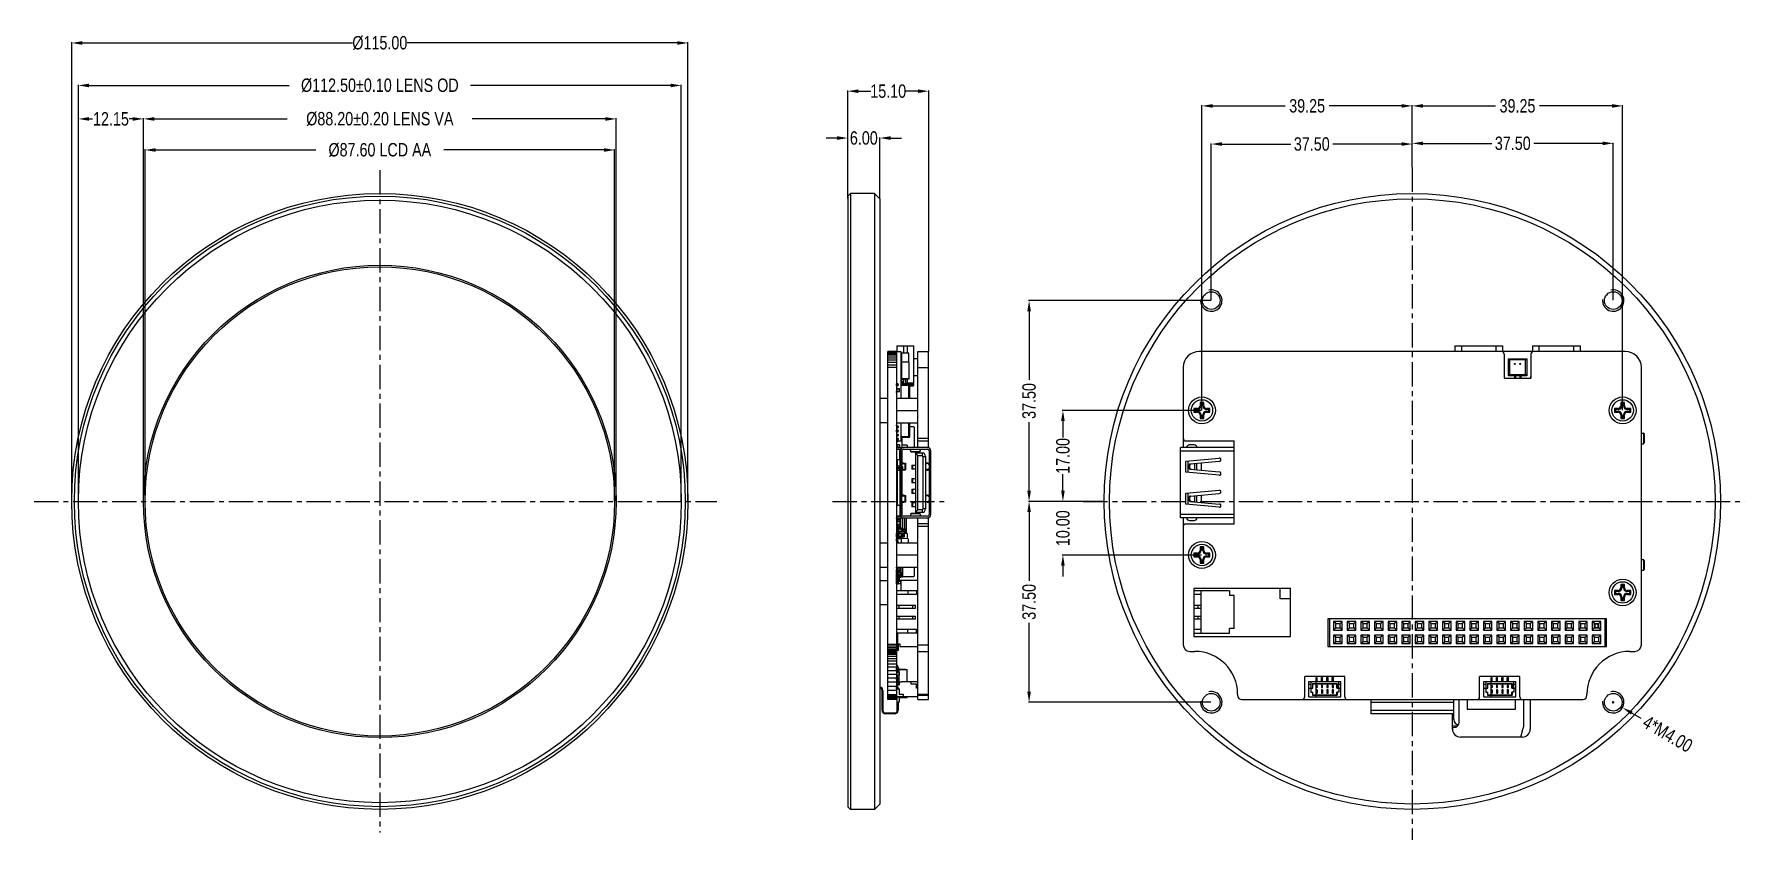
# Model space of a CAD drawing. Header units: inches. Extents: x -81 to 540, y -463 to 100.
# Drawn here: x -81 to 238.2, y -50.3 to 100.2 of the extents above; entities outside this region: 1.
import ezdxf

# ---------------------------------------------------------------- set-up
doc = ezdxf.new("R2010")
doc.units = ezdxf.units.IN
doc.header["$LTSCALE"] = 1.21
doc.header["$MEASUREMENT"] = 0
doc.header["$PDMODE"] = 3
doc.header["$PDSIZE"] = 0.3125
doc.linetypes.add('CENTER', pattern=[2, 1.25, -0.25, 0.25, -0.25])
doc.layers.get('0').update_dxf_attribs({"linetype": 'CONTINUOUS'})
doc.layers.get('Defpoints').update_dxf_attribs({"linetype": 'CONTINUOUS'})
for name, color, linetype in [('02___PRT_ALL_AXES', 7, 'CONTINUOUS'), ('DIM', 3, 'CONTINUOUS'), ('IMPORTED12', 7, 'CONTINUOUS'), ('IMPORTED13', 7, 'CONTINUOUS')]:
    doc.layers.add(name, color=color, linetype=linetype)
doc.styles.get("Standard").update_dxf_attribs({"font": 'txt', "width": 0.8})
doc.dimstyles.get("Standard").update_dxf_attribs({"dimtxt": 0.15625, "dimasz": 0.1875, "dimexe": 0.125, "dimexo": 0.0625, "dimgap": 0.09, "dimtad": 0, "dimtih": 1, "dimtoh": 1, "dimzin": 4, "dimdsep": 46, "dimtxsty": 'STANDARD', "dimblk": '_FILLED', "dimblk1": '_FILLED', "dimblk2": '_FILLED', "dimcen": 0.09, "dimazin": 1, "dimtp": 0.01, "dimtm": 0.01, "dimtfac": 1, "dimtofl": 0, "dimtmove": 0, "dimatfit": 3, "dimldrblk": '_FILLED', "dimfxl": 1, "dimtolj": 1, "dimtzin": 4, "dimarcsym": 0})

msp = doc.modelspace()

# ---------------------------------------------------------------- blocks, each defined once
blk = doc.blocks.new('_FILLED')
at = {"color": 0, "linetype": 'ByBlock'}
blk.add_solid([(0, 0), (-1, 0.17), (-1, -0.17)], dxfattribs=at)
blk = doc.blocks.new('*D1')
at = {"layer": 'Defpoints', "color": 0}
for p in [(27.63, 84.34), (-60.57, 12.92), (27.63, 12.92)]:
    blk.add_point(p, dxfattribs=at)
at = {"layer": 'DIM', "color": 0, "lineweight": -2}
for p, q in [((-60.57, 12.99), (-60.57, 84.46)), ((-58.57, 84.34), (-33.73, 84.34)), ((25.63, 84.34), (0.79, 84.34)), ((27.63, 12.99), (27.63, 84.46))]:
    blk.add_line(p, q, dxfattribs=at)
at = {"layer": 'DIM', "color": 0, "lineweight": -2, "xscale": 2, "yscale": 2, "zscale": 2, "rotation": 180}
blk.add_blockref('_FILLED', (-60.57, 84.34), dxfattribs=at)
at = {"layer": 'DIM', "color": 0, "lineweight": -2, "xscale": 2, "yscale": 2, "zscale": 2}
blk.add_blockref('_FILLED', (27.63, 84.34), dxfattribs=at)
at = {"layer": 'DIM', "color": 0, "insert": (-16.47, 84.34), "char_height": 2.5, "attachment_point": 5}
blk.add_mtext('\\A1;%%C88.20%%p0.20 LENS VA', dxfattribs=at)
blk = doc.blocks.new('*D41')
at = {"layer": 'Defpoints', "color": 0}
for p in [(27.33, 78.54), (-60.27, 12.92), (27.33, 12.92)]:
    blk.add_point(p, dxfattribs=at)
at = {"layer": 'DIM', "color": 0, "lineweight": -2}
for p, q in [((-60.27, 12.99), (-60.27, 78.67)), ((-58.27, 78.54), (-28.39, 78.54)), ((25.33, 78.54), (-4.55, 78.54)), ((27.33, 12.99), (27.33, 78.67))]:
    blk.add_line(p, q, dxfattribs=at)
at = {"layer": 'DIM', "color": 0, "lineweight": -2, "xscale": 2, "yscale": 2, "zscale": 2, "rotation": 180}
blk.add_blockref('_FILLED', (-60.27, 78.54), dxfattribs=at)
at = {"layer": 'DIM', "color": 0, "lineweight": -2, "xscale": 2, "yscale": 2, "zscale": 2}
blk.add_blockref('_FILLED', (27.33, 78.54), dxfattribs=at)
at = {"layer": 'DIM', "color": 0, "insert": (-16.47, 78.54), "char_height": 2.5, "attachment_point": 5}
blk.add_mtext('\\A1;%%C87.60 LCD AA', dxfattribs=at)
blk = doc.blocks.new('*D42')
at = {"layer": 'Defpoints', "color": 0}
for p in [(39.78, 90.59), (-72.72, 12.92), (39.78, 12.92)]:
    blk.add_point(p, dxfattribs=at)
at = {"layer": 'DIM', "color": 0, "lineweight": -2}
for p, q in [((-72.72, 12.99), (-72.72, 90.72)), ((-70.72, 90.59), (-33.39, 90.59)), ((37.78, 90.59), (0.45, 90.59)), ((39.78, 12.99), (39.78, 90.72))]:
    blk.add_line(p, q, dxfattribs=at)
at = {"layer": 'DIM', "color": 0, "lineweight": -2, "xscale": 2, "yscale": 2, "zscale": 2, "rotation": 180}
blk.add_blockref('_FILLED', (-72.72, 90.59), dxfattribs=at)
at = {"layer": 'DIM', "color": 0, "lineweight": -2, "xscale": 2, "yscale": 2, "zscale": 2}
blk.add_blockref('_FILLED', (39.78, 90.59), dxfattribs=at)
at = {"layer": 'DIM', "color": 0, "insert": (-16.47, 90.59), "char_height": 2.5, "attachment_point": 5}
blk.add_mtext('\\A1;%%C112.50%%p0.10 LENS OD', dxfattribs=at)
blk = doc.blocks.new('*D43')
at = {"layer": 'Defpoints', "color": 0}
for p in [(41.03, 98.52), (-73.97, 12.92), (41.03, 12.92)]:
    blk.add_point(p, dxfattribs=at)
at = {"layer": 'DIM', "color": 0, "lineweight": -2}
for p, q in [((-73.97, 12.99), (-73.97, 98.65)), ((-71.97, 98.52), (-21.56, 98.52)), ((39.03, 98.52), (-11.38, 98.52)), ((41.03, 12.99), (41.03, 98.65))]:
    blk.add_line(p, q, dxfattribs=at)
at = {"layer": 'DIM', "color": 0, "lineweight": -2, "xscale": 2, "yscale": 2, "zscale": 2, "rotation": 180}
blk.add_blockref('_FILLED', (-73.97, 98.52), dxfattribs=at)
at = {"layer": 'DIM', "color": 0, "lineweight": -2, "xscale": 2, "yscale": 2, "zscale": 2}
blk.add_blockref('_FILLED', (41.03, 98.52), dxfattribs=at)
at = {"layer": 'DIM', "color": 0, "insert": (-16.47, 98.52), "char_height": 2.5, "attachment_point": 5}
blk.add_mtext('\\A1;%%C115.00', dxfattribs=at)
blk = doc.blocks.new('*D44')
at = {"layer": 'Defpoints', "color": 0}
for p in [(-72.72, 84.34), (-72.72, 84.34), (-60.57, 84.34)]:
    blk.add_point(p, dxfattribs=at)
at = {"layer": 'DIM', "color": 0, "lineweight": -2}
for p, q in [((-72.72, 84.4), (-72.72, 84.46)), ((-70.72, 84.34), (-70.07, 84.34)), ((-62.57, 84.34), (-63.22, 84.34)), ((-60.57, 84.4), (-60.57, 84.46))]:
    blk.add_line(p, q, dxfattribs=at)
at = {"layer": 'DIM', "color": 0, "lineweight": -2, "xscale": 2, "yscale": 2, "zscale": 2, "rotation": 180}
blk.add_blockref('_FILLED', (-72.72, 84.34), dxfattribs=at)
at = {"layer": 'DIM', "color": 0, "lineweight": -2, "xscale": 2, "yscale": 2, "zscale": 2}
blk.add_blockref('_FILLED', (-60.57, 84.34), dxfattribs=at)
at = {"layer": 'DIM', "color": 0, "insert": (-66.64, 84.34), "char_height": 2.5, "attachment_point": 5}
blk.add_mtext('\\A1;12.15', dxfattribs=at)
blk = doc.blocks.new('*D45')
at = {"layer": 'Defpoints', "color": 0}
for p in [(70.84, 80.77), (70.84, 69.42), (76.84, 69.42)]:
    blk.add_point(p, dxfattribs=at)
at = {"layer": 'DIM', "color": 0, "lineweight": -2}
for p, q in [((68.84, 80.77), (66.84, 80.77)), ((70.84, 69.49), (70.84, 80.89)), ((76.84, 69.49), (76.84, 80.89)), ((78.84, 80.77), (80.84, 80.77))]:
    blk.add_line(p, q, dxfattribs=at)
at = {"layer": 'DIM', "color": 0, "lineweight": -2, "xscale": 2, "yscale": 2, "zscale": 2}
blk.add_blockref('_FILLED', (70.84, 80.77), dxfattribs=at)
at = {"layer": 'DIM', "color": 0, "lineweight": -2, "xscale": 2, "yscale": 2, "zscale": 2, "rotation": 180}
blk.add_blockref('_FILLED', (76.84, 80.77), dxfattribs=at)
at = {"layer": 'DIM', "color": 0, "insert": (73.84, 80.77), "char_height": 2.5, "attachment_point": 5}
blk.add_mtext('\\A1;6.00', dxfattribs=at)
blk = doc.blocks.new('*D46')
at = {"layer": 'Defpoints', "color": 0}
for p in [(70.84, 89.52), (70.84, 69.92), (85.94, 40.92)]:
    blk.add_point(p, dxfattribs=at)
at = {"layer": 'DIM', "color": 0, "lineweight": -2}
for p, q in [((70.84, 69.99), (70.84, 89.64)), ((72.84, 89.52), (75.13, 89.52)), ((83.94, 89.52), (81.64, 89.52)), ((85.94, 40.99), (85.94, 89.64))]:
    blk.add_line(p, q, dxfattribs=at)
at = {"layer": 'DIM', "color": 0, "lineweight": -2, "xscale": 2, "yscale": 2, "zscale": 2, "rotation": 180}
blk.add_blockref('_FILLED', (70.84, 89.52), dxfattribs=at)
at = {"layer": 'DIM', "color": 0, "lineweight": -2, "xscale": 2, "yscale": 2, "zscale": 2}
blk.add_blockref('_FILLED', (85.94, 89.52), dxfattribs=at)
at = {"layer": 'DIM', "color": 0, "insert": (78.39, 89.52), "char_height": 2.5, "attachment_point": 5}
blk.add_mtext('\\A1;15.10', dxfattribs=at)
blk = doc.blocks.new('*D47')
at = {"layer": 'Defpoints', "color": 0}
for p in [(136.93, 29.92), (110.99, 12.92), (114.8, 12.92)]:
    blk.add_point(p, dxfattribs=at)
at = {"layer": 'DIM', "color": 0, "lineweight": -2}
for p, q in [((136.87, 29.92), (110.87, 29.92)), ((110.99, 27.92), (110.99, 24.85)), ((110.99, 14.92), (110.99, 18)), ((114.73, 12.92), (110.87, 12.92))]:
    blk.add_line(p, q, dxfattribs=at)
at = {"layer": 'DIM', "color": 0, "lineweight": -2, "xscale": 2, "yscale": 2, "zscale": 2}
for p, rotation in [((110.99, 29.92), 90), ((110.99, 12.92), 270)]:
    blk.add_blockref('_FILLED', p, dxfattribs=dict(at, rotation=rotation))
at = {"layer": 'DIM', "color": 0, "insert": (110.99, 21.42), "char_height": 2.5, "attachment_point": 5, "rotation": 90}
blk.add_mtext('\\A1;17.00', dxfattribs=at)
blk = doc.blocks.new('*D48')
at = {"layer": 'Defpoints', "color": 0}
for p in [(110.99, 12.92), (114.8, 12.92), (136.93, 2.92)]:
    blk.add_point(p, dxfattribs=at)
at = {"layer": 'DIM', "color": 0, "lineweight": -2}
for p, q in [((110.99, 14.92), (110.99, 16.92)), ((114.73, 12.92), (110.87, 12.92)), ((136.87, 2.92), (110.87, 2.92)), ((110.99, 0.92), (110.99, -1.08))]:
    blk.add_line(p, q, dxfattribs=at)
at = {"layer": 'DIM', "color": 0, "lineweight": -2, "xscale": 2, "yscale": 2, "zscale": 2}
for p, rotation in [((110.99, 12.92), 270), ((110.99, 2.92), 90)]:
    blk.add_blockref('_FILLED', p, dxfattribs=dict(at, rotation=rotation))
at = {"layer": 'DIM', "color": 0, "insert": (110.99, 7.92), "char_height": 2.5, "attachment_point": 5, "rotation": 90}
blk.add_mtext('\\A1;10.00', dxfattribs=at)
blk = doc.blocks.new('*D49')
at = {"layer": 'Defpoints', "color": 0}
for p in [(138.68, 50.42), (104.68, 12.92), (118.68, 12.92)]:
    blk.add_point(p, dxfattribs=at)
at = {"layer": 'DIM', "color": 0, "lineweight": -2}
for p, q in [((138.62, 50.42), (104.55, 50.42)), ((104.68, 48.42), (104.68, 35.6)), ((104.68, 14.92), (104.68, 27.75)), ((118.62, 12.92), (104.55, 12.92))]:
    blk.add_line(p, q, dxfattribs=at)
at = {"layer": 'DIM', "color": 0, "lineweight": -2, "xscale": 2, "yscale": 2, "zscale": 2}
for p, rotation in [((104.68, 50.42), 90), ((104.68, 12.92), 270)]:
    blk.add_blockref('_FILLED', p, dxfattribs=dict(at, rotation=rotation))
at = {"layer": 'DIM', "color": 0, "insert": (104.68, 31.67), "char_height": 2.5, "attachment_point": 5, "rotation": 90}
blk.add_mtext('\\A1;37.50', dxfattribs=at)
blk = doc.blocks.new('*D50')
at = {"layer": 'Defpoints', "color": 0}
for p in [(104.68, 12.92), (118.68, 12.92), (138.68, -24.58)]:
    blk.add_point(p, dxfattribs=at)
at = {"layer": 'DIM', "color": 0, "lineweight": -2}
for p, q in [((118.62, 12.92), (104.55, 12.92)), ((104.68, 10.92), (104.68, -1.9)), ((104.68, -22.58), (104.68, -9.75)), ((138.62, -24.58), (104.55, -24.58))]:
    blk.add_line(p, q, dxfattribs=at)
at = {"layer": 'DIM', "color": 0, "lineweight": -2, "xscale": 2, "yscale": 2, "zscale": 2}
for p, rotation in [((104.68, 12.92), 90), ((104.68, -24.58), 270)]:
    blk.add_blockref('_FILLED', p, dxfattribs=dict(at, rotation=rotation))
at = {"layer": 'DIM', "color": 0, "insert": (104.68, -5.83), "char_height": 2.5, "attachment_point": 5, "rotation": 90}
blk.add_mtext('\\A1;37.50', dxfattribs=at)
blk = doc.blocks.new('*D53')
at = {"layer": 'Defpoints', "color": 0}
for p in [(176.18, 79.65), (176.18, 75.25), (138.68, 50.42)]:
    blk.add_point(p, dxfattribs=at)
at = {"layer": 'DIM', "color": 0, "lineweight": -2}
for p, q in [((138.68, 50.49), (138.68, 79.78)), ((140.68, 79.65), (153.51, 79.65)), ((174.18, 79.65), (161.36, 79.65)), ((176.18, 75.31), (176.18, 79.78))]:
    blk.add_line(p, q, dxfattribs=at)
at = {"layer": 'DIM', "color": 0, "lineweight": -2, "xscale": 2, "yscale": 2, "zscale": 2, "rotation": 180}
blk.add_blockref('_FILLED', (138.68, 79.65), dxfattribs=at)
at = {"layer": 'DIM', "color": 0, "lineweight": -2, "xscale": 2, "yscale": 2, "zscale": 2}
blk.add_blockref('_FILLED', (176.18, 79.65), dxfattribs=at)
at = {"layer": 'DIM', "color": 0, "insert": (157.43, 79.65), "char_height": 2.5, "attachment_point": 5}
blk.add_mtext('\\A1;37.50', dxfattribs=at)
blk = doc.blocks.new('*D54')
at = {"layer": 'Defpoints', "color": 0}
for p in [(176.18, 79.78), (176.18, 75.25), (213.68, 50.42)]:
    blk.add_point(p, dxfattribs=at)
at = {"layer": 'DIM', "color": 0, "lineweight": -2}
for p, q in [((176.18, 75.31), (176.18, 79.9)), ((213.68, 50.49), (213.68, 79.9)), ((178.18, 79.78), (191.01, 79.78)), ((211.68, 79.78), (198.86, 79.78))]:
    blk.add_line(p, q, dxfattribs=at)
at = {"layer": 'DIM', "color": 0, "lineweight": -2, "xscale": 2, "yscale": 2, "zscale": 2, "rotation": 180}
blk.add_blockref('_FILLED', (176.18, 79.78), dxfattribs=at)
at = {"layer": 'DIM', "color": 0, "lineweight": -2, "xscale": 2, "yscale": 2, "zscale": 2}
blk.add_blockref('_FILLED', (213.68, 79.78), dxfattribs=at)
at = {"layer": 'DIM', "color": 0, "insert": (194.93, 79.78), "char_height": 2.5, "attachment_point": 5}
blk.add_mtext('\\A1;37.50', dxfattribs=at)
blk = doc.blocks.new('*D55')
at = {"layer": 'Defpoints', "color": 0}
for p in [(176.18, 86.77), (176.18, 75.25), (215.43, 29.92)]:
    blk.add_point(p, dxfattribs=at)
at = {"layer": 'DIM', "color": 0, "lineweight": -2}
for p, q in [((176.18, 75.31), (176.18, 86.9)), ((178.18, 86.77), (191.72, 86.77)), ((213.43, 86.77), (199.9, 86.77)), ((215.43, 29.99), (215.43, 86.9))]:
    blk.add_line(p, q, dxfattribs=at)
at = {"layer": 'DIM', "color": 0, "lineweight": -2, "xscale": 2, "yscale": 2, "zscale": 2, "rotation": 180}
blk.add_blockref('_FILLED', (176.18, 86.77), dxfattribs=at)
at = {"layer": 'DIM', "color": 0, "lineweight": -2, "xscale": 2, "yscale": 2, "zscale": 2}
blk.add_blockref('_FILLED', (215.43, 86.77), dxfattribs=at)
at = {"layer": 'DIM', "color": 0, "insert": (195.81, 86.77), "char_height": 2.5, "attachment_point": 5}
blk.add_mtext('\\A1;39.25', dxfattribs=at)
blk = doc.blocks.new('*D56')
at = {"layer": 'Defpoints', "color": 0}
for p in [(176.18, 86.77), (176.18, 75.25), (136.93, 29.92)]:
    blk.add_point(p, dxfattribs=at)
at = {"layer": 'DIM', "color": 0, "lineweight": -2}
for p, q in [((136.93, 29.99), (136.93, 86.9)), ((138.93, 86.77), (152.47, 86.77)), ((174.18, 86.77), (160.65, 86.77)), ((176.18, 75.31), (176.18, 86.9))]:
    blk.add_line(p, q, dxfattribs=at)
at = {"layer": 'DIM', "color": 0, "lineweight": -2, "xscale": 2, "yscale": 2, "zscale": 2, "rotation": 180}
blk.add_blockref('_FILLED', (136.93, 86.77), dxfattribs=at)
at = {"layer": 'DIM', "color": 0, "lineweight": -2, "xscale": 2, "yscale": 2, "zscale": 2}
blk.add_blockref('_FILLED', (176.18, 86.77), dxfattribs=at)
at = {"layer": 'DIM', "color": 0, "insert": (156.56, 86.77), "char_height": 2.5, "attachment_point": 5}
blk.add_mtext('\\A1;39.25', dxfattribs=at)
blk = doc.blocks.new('*D57')
at = {"layer": 'Defpoints', "color": 0}
for p in [(211.95, -23.57), (215.41, -25.58)]:
    blk.add_point(p, dxfattribs=at)
at = {"layer": 'DIM', "color": 0, "lineweight": -2}
for p, q in [((213.48, -24.58), (213.88, -24.58)), ((213.68, -24.78), (213.68, -24.38)), ((218.87, -27.6), (217.14, -26.59))]:
    blk.add_line(p, q, dxfattribs=at)
at = {"layer": 'DIM', "color": 0, "lineweight": -2, "xscale": 2, "yscale": 2, "zscale": 2, "rotation": 149.7888585570807}
blk.add_blockref('_FILLED', (215.41, -25.58), dxfattribs=at)
at = {"layer": 'DIM', "color": 0, "insert": (223.84, -30.49), "char_height": 2.5, "attachment_point": 5, "rotation": 329.7889}
blk.add_mtext('\\A1;4*M4.00', dxfattribs=at)
blk = doc.blocks.new('*D51')
at = {"layer": 'Defpoints', "color": 0}
for p in [(521.85, -460.66), (518.68, -463.11)]:
    blk.add_point(p, dxfattribs=at)
at = {"layer": 'DIM', "color": 0, "lineweight": -2}
for p, q in [((529.7, -454.6), (523.43, -459.44)), ((520.07, -461.88), (520.46, -461.88)), ((520.26, -462.08), (520.26, -461.69))]:
    blk.add_line(p, q, dxfattribs=at)
at = {"layer": 'DIM', "color": 0, "lineweight": -2, "xscale": 2, "yscale": 2, "zscale": 2, "rotation": 217.6399908073145}
blk.add_blockref('_FILLED', (521.85, -460.66), dxfattribs=at)
at = {"layer": 'DIM', "color": 0, "insert": (534.26, -451.09), "char_height": 2.5, "attachment_point": 5, "rotation": 37.64}
blk.add_mtext('\\A1;4*M4.00', dxfattribs=at)

# ---------------------------------------------------------------- dimensions: what is measured, and where the dimension line sits
at = {"layer": 'DIM'}
for base, p1, p2, override, picture, middle in [((41.031, 98.521), (-73.969, 12.923), (41.031, 12.923), {"dimtxt": 2.5, "dimasz": 2, "dimtih": 0, "dimtoh": 0, "dimzin": 0, "dimpost": '%%C<>', "dimblk": '_FILLED', "dimcen": 0.198, "dimadec": 0, "dimazin": 0, "dimtp": 0, "dimtm": 0, "dimtdec": 4, "dimtzin": 0}, '*D43', (-16.469, 98.521)), ((39.781, 90.594), (-72.719, 12.923), (39.781, 12.923), {"dimtxt": 2.5, "dimasz": 2, "dimtih": 0, "dimtoh": 0, "dimzin": 0, "dimpost": '%%C<> LENS OD', "dimblk": '_FILLED', "dimcen": 0.198, "dimadec": 0, "dimazin": 0, "dimtol": 1, "dimtp": 0.1, "dimtm": 0.1, "dimtzin": 0}, '*D42', (-16.469, 90.594)), ((27.631, 84.337), (-60.569, 12.923), (27.631, 12.923), {"dimtxt": 2.5, "dimasz": 2, "dimtih": 0, "dimtoh": 0, "dimzin": 0, "dimpost": '%%C<> LENS VA', "dimblk": '_FILLED', "dimcen": 0.198, "dimadec": 0, "dimazin": 0, "dimtol": 1, "dimtp": 0.2, "dimtm": 0.2, "dimtzin": 0}, '*D1', (-16.469, 84.337)), ((70.837, 89.519), (85.937, 40.923), (70.837, 69.923), {"dimtxt": 2.5, "dimasz": 2, "dimtih": 0, "dimtoh": 0, "dimzin": 0, "dimcen": 0.198, "dimadec": 0, "dimazin": 0, "dimtp": 0, "dimtm": 0, "dimtdec": 4, "dimtzin": 0}, '*D46', (78.387, 89.519)), ((176.182, 86.771), (136.932, 29.923), (176.182, 75.249), {"dimtxt": 2.5, "dimasz": 2, "dimtih": 0, "dimtoh": 0, "dimzin": 0, "dimcen": 0.198, "dimadec": 0, "dimazin": 0, "dimtp": 0, "dimtm": 0, "dimtdec": 4, "dimtzin": 0}, '*D56', (156.557, 86.771)), ((176.182, 86.771), (215.432, 29.923), (176.182, 75.249), {"dimtxt": 2.5, "dimasz": 2, "dimtih": 0, "dimtoh": 0, "dimzin": 0, "dimcen": 0.198, "dimadec": 0, "dimazin": 0, "dimtp": 0, "dimtm": 0, "dimtdec": 4, "dimtzin": 0}, '*D55', (195.807, 86.771)), ((-72.719, 84.337), (-60.569, 84.337), (-72.719, 84.337), {"dimtxt": 2.5, "dimasz": 2, "dimtih": 0, "dimtoh": 0, "dimzin": 0, "dimcen": 0.198, "dimadec": 0, "dimazin": 0, "dimtp": 0, "dimtm": 0, "dimtdec": 4, "dimtzin": 0}, '*D44', (-66.644, 84.337)), ((27.331, 78.545), (-60.269, 12.923), (27.331, 12.923), {"dimtxt": 2.5, "dimasz": 2, "dimtih": 0, "dimtoh": 0, "dimzin": 0, "dimpost": '%%C<> LCD AA', "dimblk": '_FILLED', "dimcen": 0.198, "dimadec": 0, "dimazin": 0, "dimtp": 0, "dimtm": 0, "dimtdec": 4, "dimtzin": 0}, '*D41', (-16.469, 78.545)), ((70.837, 80.767), (76.837, 69.423), (70.837, 69.423), {"dimtxt": 2.5, "dimasz": 2, "dimtih": 0, "dimtoh": 0, "dimzin": 0, "dimcen": 0.198, "dimadec": 0, "dimazin": 0, "dimtp": 0, "dimtm": 0, "dimtdec": 4, "dimtzin": 0}, '*D45', (73.837, 80.767)), ((176.182, 79.651), (138.682, 50.423), (176.182, 75.249), {"dimtxt": 2.5, "dimasz": 2, "dimtih": 0, "dimtoh": 0, "dimzin": 0, "dimcen": 0.198, "dimadec": 0, "dimazin": 0, "dimtp": 0, "dimtm": 0, "dimtdec": 4, "dimtzin": 0}, '*D53', (157.432, 79.651)), ((176.182, 79.776), (213.682, 50.423), (176.182, 75.249), {"dimtxt": 2.5, "dimasz": 2, "dimtih": 0, "dimtoh": 0, "dimzin": 0, "dimcen": 0.198, "dimadec": 0, "dimazin": 0, "dimtp": 0, "dimtm": 0, "dimtdec": 4, "dimtzin": 0}, '*D54', (194.932, 79.776))]:
    dim = msp.add_linear_dim(base=base, p1=p1, p2=p2, dimstyle='STANDARD', override=override, dxfattribs=at)
    dim.commit()
    dim.dimension.update_dxf_attribs({"geometry": picture, "text_midpoint": middle})
for base, p1, p2, picture, middle in [((104.678, 12.923), (138.682, 50.423), (118.682, 12.923), '*D49', (104.678, 31.673)), ((110.993, 12.923), (136.932, 29.923), (114.796, 12.923), '*D47', (110.993, 21.423)), ((110.993, 12.923), (136.932, 2.923), (114.796, 12.923), '*D48', (110.993, 7.923)), ((104.678, 12.923), (138.682, -24.577), (118.682, 12.923), '*D50', (104.678, -5.827))]:
    dim = msp.add_linear_dim(base=base, p1=p1, p2=p2, angle=90, dimstyle='STANDARD', override={"dimtxt": 2.5, "dimasz": 2, "dimtih": 0, "dimtoh": 0, "dimzin": 0, "dimcen": 0.198, "dimadec": 0, "dimazin": 0, "dimtp": 0, "dimtm": 0, "dimtdec": 4, "dimtzin": 0}, dxfattribs=at)
    dim.commit()
    dim.dimension.update_dxf_attribs({"geometry": picture, "text_midpoint": middle})
for p1, p2, override, picture, middle in [((211.953, -23.571), (215.41, -25.584), {"dimtxt": 2.5, "dimasz": 2, "dimtih": 0, "dimtoh": 0, "dimzin": 0, "dimpost": '4*M<>', "dimblk": '_FILLED', "dimcen": 0.198, "dimadec": 0, "dimazin": 0, "dimtp": 0, "dimtm": 0, "dimtdec": 4, "dimtzin": 0}, '*D57', (223.589, -30.346)), ((518.68, -463.106), (521.848, -460.663), {"dimtxt": 2.5, "dimasz": 2, "dimtih": 0, "dimtoh": 0, "dimzin": 0, "dimpost": '4*M<>', "dimcen": 0.198, "dimadec": 0, "dimazin": 0, "dimtp": 0, "dimtm": 0, "dimtdec": 4, "dimtzin": 0}, '*D51', (534.263, -451.089))]:
    dim = msp.add_diameter_dim_2p(p1=p1, p2=p2, dimstyle='STANDARD', override=override, dxfattribs=at)
    dim.commit()
    dim.dimension.update_dxf_attribs({"geometry": picture, "text_midpoint": middle, "dimtype": 163})

# ---------------------------------------------------------------- linework, layer by layer
at = {"color": 7, "linetype": 'Continuous'}
for p, q in [((70.837, 69.923), (71.337, 70.423)), ((71.337, 70.423), (71.337, -44.577)), ((75.837, 70.423), (71.337, 70.423)), ((75.837, 70.423), (75.837, -44.577)), ((76.837, 69.423), (75.837, 70.423)), ((70.837, 69.923), (70.837, -44.077)), ((76.837, 69.423), (76.837, -43.577)), ((80.027, 41.975), (80.027, 40.835)), ((80.027, 41.975), (83.187, 41.975)), ((81.307, 40.634), (81.307, 41.975)), ((81.907, 41.975), (81.907, 40.634)), ((83.187, 34.895), (83.187, 41.975)), ((184.122, 41.975), (184.122, 40.923)), ((184.122, 41.975), (193.062, 41.975)), ((185.402, 40.923), (185.402, 41.975)), ((191.782, 41.975), (191.782, 40.923)), ((193.062, 40.859), (193.062, 41.975)), ((198.599, 41.975), (207.539, 41.976)), ((198.599, 41.975), (198.599, 40.858)), ((199.879, 40.923), (199.879, 41.975)), ((206.259, 41.976), (206.259, 40.923)), ((207.539, 40.923), (207.539, 41.976)), ((78.337, -24.085), (78.337, 40.932)), ((79.937, 40.932), (78.337, 40.932)), ((79.937, 40.895), (78.337, 40.895)), ((79.937, 40.785), (78.337, 40.785)), ((79.937, 40.604), (78.337, 40.604)), ((79.937, 40.357), (78.337, 40.357)), ((79.937, 40.051), (78.337, 40.051)), ((79.937, 39.692), (78.337, 39.692)), ((79.937, 39.289), (78.337, 39.289)), ((79.937, 38.853), (78.337, 38.853)), ((79.937, 38.394), (78.337, 38.394)), ((79.937, 40.932), (79.937, -24.085)), ((79.971, 40.65), (79.937, 40.65)), ((79.971, 40.634), (79.937, 40.634)), ((79.954, 40.577), (79.954, 36.127)), ((79.971, 38.933), (79.954, 38.933)), ((79.971, 34.876), (79.971, 40.835)), ((80.802, 40.835), (79.971, 40.835)), ((80.802, 32.223), (80.802, 40.835)), ((82.247, 40.634), (80.802, 40.634)), ((80.802, 40.422), (80.819, 40.422)), ((80.802, 40.117), (80.819, 40.117)), ((80.819, 38.933), (80.802, 38.933)), ((80.819, 35.394), (80.819, 40.555)), ((80.853, 40.555), (80.819, 40.555)), ((80.819, 40.505), (80.853, 40.505)), ((80.853, 40.555), (80.853, 35.394)), ((82.247, 38.933), (80.853, 38.933)), ((82.237, 38.933), (82.237, 35.743)), ((82.247, 38.933), (82.247, 40.634)), ((83.937, 39.549), (83.187, 39.549)), ((83.937, 22.974), (83.937, 40.923)), ((83.937, 40.923), (85.937, 40.923)), ((85.937, 22.937), (85.937, 40.923)), ((192.831, 40.923), (136.432, 40.923)), ((198.599, 40.923), (193.062, 40.923)), ((193.331, 40.423), (193.331, 35.923)), ((194.131, 36.395), (194.131, 39.549)), ((194.131, 39.549), (197.531, 39.549)), ((194.231, 39.341), (194.231, 39.549)), ((197.431, 39.341), (194.231, 39.341)), ((194.334, 39.549), (194.334, 36.395)), ((197.328, 36.395), (197.328, 39.549)), ((197.431, 39.549), (197.431, 39.341)), ((197.531, 39.549), (197.531, 36.395)), ((198.331, 40.423), (198.331, 35.923)), ((215.932, 40.923), (198.831, 40.923)), ((79.937, 37.923), (78.337, 37.923)), ((79.971, 35.798), (79.937, 35.798)), ((79.971, 35.743), (79.937, 35.743)), ((79.971, 35.135), (79.937, 35.135)), ((80.802, 37.522), (80.819, 37.522)), ((80.802, 37.217), (80.819, 37.217)), ((80.819, 35.798), (80.802, 35.798)), ((80.819, 35.743), (80.802, 35.743)), ((80.819, 35.662), (80.802, 35.662)), ((80.802, 35.344), (81.227, 35.344)), ((80.802, 35.259), (81.227, 35.259)), ((81.224, 35.153), (80.802, 35.153)), ((80.802, 35.145), (81.177, 35.145)), ((80.853, 35.506), (80.819, 35.506)), ((80.819, 35.455), (80.853, 35.455)), ((80.853, 35.445), (80.819, 35.445)), ((80.819, 35.394), (80.853, 35.394)), ((82.237, 35.798), (80.853, 35.798)), ((80.937, 35.743), (80.853, 35.743)), ((81.227, 35.662), (80.853, 35.662)), ((80.937, 35.743), (80.937, 35.798)), ((81.227, 35.665), (81.227, 35.154)), ((81.327, 35.295), (81.327, 35.579)), ((81.437, 35.798), (81.437, 35.743)), ((82.237, 35.743), (81.437, 35.743)), ((81.627, 35.743), (81.627, 34.805)), ((81.907, 35.743), (81.907, 34.945)), ((83.937, 36.395), (83.187, 36.395)), ((83.937, 37.923), (85.937, 37.923)), ((133.432, 37.923), (133.432, 24.723)), ((193.382, 36.245), (193.331, 36.245)), ((193.331, 36.045), (193.382, 36.045)), ((193.331, 35.923), (198.331, 35.923)), ((193.382, 35.923), (193.382, 36.245)), ((197.531, 36.395), (194.131, 36.395)), ((194.231, 36.407), (194.231, 36.614)), ((194.231, 36.614), (197.431, 36.614)), ((197.431, 36.407), (194.231, 36.407)), ((195.231, 36.395), (195.231, 35.923)), ((195.431, 36.395), (195.431, 35.923)), ((196.231, 36.395), (196.231, 35.923)), ((196.431, 36.395), (196.431, 35.923)), ((197.431, 36.614), (197.431, 36.407)), ((198.28, 35.923), (198.28, 36.245)), ((198.331, 36.245), (198.28, 36.245)), ((198.28, 36.045), (198.331, 36.045)), ((218.932, -13.827), (218.932, 37.923)), ((76.837, 32.173), (78.337, 32.173)), ((80.242, 34.602), (79.937, 34.602)), ((79.971, 34.435), (79.937, 34.435)), ((79.971, 34.335), (79.937, 34.335)), ((79.937, 34.267), (79.971, 34.267)), ((79.971, 34.035), (79.937, 34.035)), ((79.952, 33.635), (79.937, 33.635)), ((79.937, 33.449), (79.967, 33.449)), ((79.971, 33.235), (79.937, 33.235)), ((79.971, 32.835), (79.937, 32.835)), ((79.937, 32.73), (79.971, 32.73)), ((79.971, 32.535), (79.937, 32.535)), ((79.971, 32.435), (79.937, 32.435)), ((79.937, 32.223), (83.937, 32.223)), ((79.952, 33.948), (79.952, 33.468)), ((79.952, 33.948), (80.472, 33.948)), ((80.472, 33.468), (79.952, 33.468)), ((79.967, 34.572), (79.967, 34.876)), ((80.211, 34.876), (79.967, 34.876)), ((79.967, 34.846), (80.242, 34.846)), ((79.967, 34.572), (80.211, 34.572)), ((79.967, 33.235), (79.967, 33.449)), ((79.971, 33.968), (79.971, 34.572)), ((79.971, 32.223), (79.971, 33.448)), ((79.972, 33.448), (79.972, 33.968)), ((80.452, 33.968), (79.972, 33.968)), ((79.972, 33.448), (80.452, 33.448)), ((80.211, 34.876), (80.211, 34.572)), ((80.242, 34.602), (80.242, 34.846)), ((80.242, 34.781), (80.244, 34.781)), ((80.242, 34.736), (80.244, 34.736)), ((80.244, 34.718), (80.242, 34.718)), ((80.244, 34.674), (80.242, 34.674)), ((80.244, 34.781), (80.244, 34.674)), ((80.452, 33.968), (80.452, 33.448)), ((80.472, 33.468), (80.472, 33.948)), ((81.627, 34.895), (80.802, 34.895)), ((80.802, 34.805), (82.202, 34.805)), ((82.202, 34.655), (80.802, 34.655)), ((80.902, 34.655), (80.902, 34.805)), ((80.902, 34.605), (82.402, 34.605)), ((81.907, 34.945), (81.627, 34.945)), ((81.627, 34.655), (81.627, 34.605)), ((81.777, 34.655), (81.777, 34.605)), ((81.907, 34.859), (81.907, 34.805)), ((81.907, 34.655), (81.907, 34.605)), ((83.187, 34.995), (82.107, 34.995)), ((82.202, 34.605), (82.202, 32.223)), ((82.667, 34.795), (82.261, 34.795)), ((82.34, 34.745), (83.029, 34.745)), ((82.402, 32.223), (82.402, 34.605)), ((83.029, 34.445), (82.402, 34.445)), ((82.667, 34.795), (82.867, 34.995)), ((83.184, 34.845), (82.878, 34.845)), ((82.887, 34.745), (82.887, 34.995)), ((83.027, 34.745), (83.027, 34.445)), ((83.029, 34.445), (83.029, 34.745)), ((79.937, 29.923), (83.937, 29.923)), ((135.432, 30.273), (135.432, 29.573)), ((135.432, 30.273), (135.619, 30.085)), ((136.082, 30.273), (135.432, 30.273)), ((135.432, 29.573), (135.619, 29.76)), ((135.432, 29.573), (136.082, 29.573)), ((135.619, 30.085), (135.619, 29.76)), ((136.082, 30.085), (135.619, 30.085)), ((135.619, 29.76), (136.082, 29.76)), ((136.082, 30.273), (136.082, 30.085)), ((136.082, 29.573), (136.082, 29.76)), ((136.582, 31.423), (136.582, 30.773)), ((136.582, 31.423), (136.769, 31.235)), ((137.282, 31.423), (136.582, 31.423)), ((136.582, 30.773), (136.769, 30.773)), ((136.582, 29.073), (136.582, 28.423)), ((136.582, 29.073), (136.769, 29.073)), ((136.769, 31.235), (136.769, 30.773)), ((137.094, 31.235), (136.769, 31.235)), ((136.769, 29.073), (136.769, 28.61)), ((137.282, 31.423), (137.094, 31.235)), ((137.094, 30.773), (137.094, 31.235)), ((137.282, 30.773), (137.094, 30.773)), ((137.094, 28.61), (137.094, 29.073)), ((137.282, 29.073), (137.094, 29.073)), ((137.282, 30.773), (137.282, 31.423)), ((137.282, 28.423), (137.282, 29.073)), ((137.782, 30.273), (137.782, 30.085)), ((138.432, 30.273), (137.782, 30.273)), ((138.244, 30.085), (137.782, 30.085)), ((137.782, 29.573), (137.782, 29.76)), ((137.782, 29.76), (138.244, 29.76)), ((137.782, 29.573), (138.432, 29.573)), ((138.432, 30.273), (138.244, 30.085)), ((138.244, 29.76), (138.244, 30.085)), ((138.432, 29.573), (138.244, 29.76)), ((138.432, 29.573), (138.432, 30.273)), ((214.582, 30.273), (213.932, 30.273)), ((213.932, 30.273), (213.932, 29.573)), ((213.932, 30.273), (214.119, 30.085)), ((213.932, 29.573), (214.119, 29.76)), ((213.932, 29.573), (214.582, 29.573)), ((214.582, 30.085), (214.119, 30.085)), ((214.119, 30.085), (214.119, 29.76)), ((214.119, 29.76), (214.582, 29.76)), ((214.582, 30.273), (214.582, 30.085)), ((214.582, 29.573), (214.582, 29.76)), ((215.782, 31.423), (215.082, 31.423)), ((215.082, 31.423), (215.082, 30.773)), ((215.082, 31.423), (215.269, 31.235)), ((215.082, 30.773), (215.269, 30.773)), ((215.082, 29.073), (215.269, 29.073)), ((215.082, 29.073), (215.082, 28.423)), ((215.594, 31.235), (215.269, 31.235)), ((215.269, 31.235), (215.269, 30.773)), ((215.269, 29.073), (215.269, 28.61)), ((215.782, 31.423), (215.594, 31.235)), ((215.594, 30.773), (215.594, 31.235)), ((215.782, 30.773), (215.594, 30.773)), ((215.782, 29.073), (215.594, 29.073)), ((215.594, 28.61), (215.594, 29.073)), ((215.782, 30.773), (215.782, 31.423)), ((215.782, 28.423), (215.782, 29.073)), ((216.932, 30.273), (216.282, 30.273)), ((216.282, 30.273), (216.282, 30.085)), ((216.744, 30.085), (216.282, 30.085)), ((216.282, 29.76), (216.744, 29.76)), ((216.282, 29.573), (216.282, 29.76)), ((216.282, 29.573), (216.932, 29.573)), ((216.932, 30.273), (216.744, 30.085)), ((216.744, 29.76), (216.744, 30.085)), ((216.932, 29.573), (216.744, 29.76)), ((216.932, 29.573), (216.932, 30.273)), ((76.837, 27.673), (78.337, 27.673)), ((79.937, 27.623), (83.937, 27.623)), ((79.971, 27.235), (79.937, 27.235)), ((79.971, 27.135), (79.937, 27.135)), ((79.937, 27.015), (80.262, 27.015)), ((79.937, 26.685), (80.262, 26.685)), ((79.971, 26.435), (79.937, 26.435)), ((80.242, 25.966), (79.937, 25.966)), ((79.971, 25.635), (79.937, 25.635)), ((79.952, 25.566), (79.952, 25.491)), ((79.952, 25.566), (79.971, 25.566)), ((79.967, 27.015), (79.967, 27.135)), ((79.967, 25.936), (79.967, 26.24)), ((80.211, 26.24), (79.967, 26.24)), ((79.967, 26.21), (80.242, 26.21)), ((79.967, 25.936), (80.211, 25.936)), ((79.971, 27.015), (79.971, 27.623)), ((79.971, 26.24), (79.971, 26.685)), ((79.971, 25.491), (79.971, 25.936)), ((80.211, 26.24), (80.211, 25.936)), ((80.242, 25.966), (80.242, 26.21)), ((80.242, 26.145), (80.244, 26.145)), ((80.242, 26.1), (80.244, 26.1)), ((80.244, 26.082), (80.242, 26.082)), ((80.244, 26.038), (80.242, 26.038)), ((80.244, 26.145), (80.244, 26.038)), ((80.262, 26.685), (80.262, 27.015)), ((80.262, 26.923), (80.272, 26.923)), ((80.262, 26.92), (80.272, 26.92)), ((80.262, 26.77), (80.272, 26.77)), ((80.262, 26.766), (80.272, 26.766)), ((80.272, 26.923), (80.272, 26.766)), ((80.802, 24.235), (80.802, 27.623)), ((82.202, 27.623), (82.202, 25.055)), ((82.402, 25.055), (82.402, 27.623)), ((82.402, 26.924), (83.087, 26.924)), ((83.237, 26.774), (83.237, 22.974)), ((136.582, 28.423), (136.769, 28.61)), ((136.582, 28.423), (137.282, 28.423)), ((136.769, 28.61), (137.094, 28.61)), ((137.282, 28.423), (137.094, 28.61)), ((215.082, 28.423), (215.269, 28.61)), ((215.082, 28.423), (215.782, 28.423)), ((215.269, 28.61), (215.594, 28.61)), ((215.782, 28.423), (215.594, 28.61)), ((218.932, 25.699), (219.306, 25.699)), ((219.306, 25.699), (219.306, 23.699)), ((219.456, 25.549), (219.456, 23.849)), ((79.937, 25.491), (80.262, 25.491)), ((79.937, 25.161), (80.262, 25.161)), ((79.937, 24.729), (80.262, 24.729)), ((79.937, 24.399), (80.262, 24.399)), ((79.937, 24.29), (79.971, 24.29)), ((79.937, 24.197), (79.962, 24.197)), ((79.937, 24.097), (80.262, 24.097)), ((79.937, 24.097), (80.262, 24.097)), ((79.938, 23.685), (79.937, 23.685)), ((79.938, 23.655), (79.937, 23.655)), ((79.938, 23.553), (79.937, 23.553)), ((79.938, 23.538), (79.937, 23.538)), ((80.097, 23.274), (79.937, 23.274)), ((79.937, 23.205), (80.262, 23.205)), ((79.937, 22.973), (81.211, 22.973)), ((79.937, 22.673), (80.704, 22.673)), ((80.567, 22.624), (79.937, 22.624)), ((79.962, 24.29), (79.962, 24.122)), ((79.962, 24.122), (80.237, 24.122)), ((79.971, 24.729), (79.971, 25.161)), ((79.971, 24.235), (79.971, 24.399)), ((79.971, 24.235), (80.802, 24.235)), ((79.982, 23.274), (79.982, 23.509)), ((80.487, 23.509), (79.982, 23.509)), ((80.097, 23.274), (80.097, 23.205)), ((80.097, 22.673), (80.097, 22.624)), ((80.237, 24.122), (80.237, 24.235)), ((80.237, 24.197), (80.262, 24.197)), ((80.262, 24.147), (80.237, 24.147)), ((80.262, 25.161), (80.262, 25.491)), ((80.262, 25.399), (80.272, 25.399)), ((80.262, 25.396), (80.272, 25.396)), ((80.262, 25.246), (80.272, 25.246)), ((80.262, 25.242), (80.272, 25.242)), ((80.262, 24.399), (80.262, 24.729)), ((80.262, 24.637), (80.272, 24.637)), ((80.262, 24.634), (80.272, 24.634)), ((80.262, 24.484), (80.272, 24.484)), ((80.262, 24.48), (80.272, 24.48)), ((80.262, 24.235), (80.262, 24.097)), ((80.262, 22.973), (80.262, 23.205)), ((80.262, 23.124), (80.272, 23.124)), ((80.262, 23.113), (80.272, 23.113)), ((80.262, 23.11), (80.272, 23.11)), ((80.272, 25.399), (80.272, 25.242)), ((80.272, 24.637), (80.272, 24.48)), ((80.272, 23.124), (80.272, 22.973)), ((80.349, 22.673), (80.349, 22.623)), ((80.487, 23.509), (80.487, 22.973)), ((80.567, 20.674), (80.567, 22.624)), ((80.679, 22.623), (80.567, 22.623)), ((80.617, 22.374), (80.617, 10.474)), ((80.802, 25.005), (82.202, 25.005)), ((82.202, 24.855), (80.802, 24.855)), ((80.937, 24.494), (80.802, 24.494)), ((80.902, 25.055), (82.402, 25.055)), ((80.902, 24.855), (80.902, 25.005)), ((80.917, 10.474), (80.917, 22.374)), ((80.937, 25.055), (80.937, 25.005)), ((80.937, 24.855), (80.937, 22.973)), ((81.937, 23.427), (80.937, 23.427)), ((80.967, 20.098), (80.967, 22.529)), ((85.737, 22.974), (81.217, 22.974)), ((81.217, 22.674), (85.737, 22.674)), ((81.937, 23.427), (81.937, 22.974)), ((83.937, 24.723), (85.937, 24.723)), ((83.937, 24.223), (85.937, 24.223)), ((86.037, 22.374), (86.037, 10.474)), ((86.337, 10.474), (86.337, 22.374)), ((132.927, 9.874), (132.928, 22.974)), ((142.928, 22.973), (132.928, 22.974)), ((132.928, 22.374), (142.928, 22.373)), ((133.429, 24.723), (133.429, 22.974)), ((133.932, 24.223), (142.929, 24.223)), ((135.488, 23.484), (134.588, 23.484)), ((142.927, 9.873), (142.928, 22.973)), ((142.929, 22.973), (142.929, 24.223)), ((218.932, 23.699), (219.306, 23.699)), ((80.147, 12.174), (80.147, 20.674)), ((80.567, 20.674), (80.147, 20.674)), ((80.566, 20.673), (80.566, 12.173)), ((80.617, 20.673), (80.567, 20.673)), ((81.149, 20.044), (80.913, 20.058)), ((80.967, 20.673), (80.917, 20.673)), ((80.917, 19.956), (81.272, 20.003)), ((80.917, 19.94), (81.076, 19.929)), ((81.076, 19.929), (81.518, 19.987)), ((81.149, 20.044), (81.149, 19.987)), ((81.518, 19.987), (81.518, 18.86)), ((81.627, 20.019), (81.627, 18.829)), ((82.624, 22.248), (84.33, 22.248)), ((82.659, 22.174), (84.294, 22.174)), ((82.769, 19.724), (82.769, 18.924)), ((82.769, 19.724), (83.519, 19.724)), ((82.979, 18.924), (82.979, 19.724)), ((83.519, 10.874), (83.519, 21.974)), ((83.519, 21.974), (84.719, 21.974)), ((83.519, 21.854), (83.899, 21.474)), ((83.899, 11.374), (83.899, 21.474)), ((83.899, 21.474), (84.719, 21.474)), ((84.719, 21.974), (84.719, 21.474)), ((84.859, 21.334), (84.859, 11.514)), ((84.859, 21.334), (85.359, 21.334)), ((85.359, 21.334), (85.359, 11.514)), ((85.435, 18.86), (85.435, 19.987)), ((85.878, 19.929), (85.435, 19.987)), ((86.037, 19.956), (85.681, 20.003)), ((85.804, 20.044), (86.04, 20.058)), ((85.804, 19.987), (85.804, 20.044)), ((85.877, 19.929), (86.037, 19.94)), ((133.927, 18.396), (133.928, 20.451)), ((133.928, 20.451), (140.15, 21.021)), ((134.294, 20.485), (134.293, 18.363)), ((134.696, 19.646), (134.524, 19.63)), ((134.524, 19.218), (134.524, 19.63)), ((134.524, 19.218), (134.696, 19.202)), ((134.696, 19.202), (134.696, 19.646)), ((134.752, 19.929), (140.15, 20.423)), ((135.556, 20.003), (135.555, 18.845)), ((136.001, 18.804), (136.001, 20.044)), ((136.823, 18.728), (136.823, 20.119)), ((81.149, 18.804), (80.913, 18.79)), ((81.076, 18.918), (80.917, 18.908)), ((80.917, 18.891), (81.272, 18.845)), ((80.967, 14.098), (80.967, 18.75)), ((81.076, 18.918), (81.518, 18.86)), ((81.149, 18.861), (81.149, 18.804)), ((83.519, 18.924), (82.769, 18.924)), ((82.769, 17.224), (82.769, 16.424)), ((82.769, 17.224), (83.519, 17.224)), ((83.519, 16.424), (82.769, 16.424)), ((82.979, 16.424), (82.979, 17.224)), ((85.877, 18.918), (85.435, 18.86)), ((86.037, 18.891), (85.681, 18.845)), ((85.804, 18.804), (85.804, 18.861)), ((85.804, 18.804), (86.04, 18.79)), ((86.037, 18.908), (85.877, 18.918)), ((140.15, 17.826), (133.927, 18.396)), ((134.752, 18.918), (140.15, 18.423)), ((81.149, 14.044), (80.913, 14.058)), ((81.149, 12.804), (80.913, 12.79)), ((80.917, 13.956), (81.272, 14.003)), ((80.917, 13.94), (81.076, 13.929)), ((81.076, 12.918), (80.917, 12.908)), ((80.917, 12.891), (81.272, 12.845)), ((81.076, 13.929), (81.518, 13.987)), ((81.076, 12.918), (81.518, 12.86)), ((81.149, 14.044), (81.149, 13.987)), ((81.149, 12.861), (81.149, 12.804)), ((81.518, 13.987), (81.518, 12.86)), ((81.627, 14.019), (81.627, 12.829)), ((82.769, 15.224), (82.769, 14.424)), ((82.769, 15.224), (83.519, 15.224)), ((83.519, 14.424), (82.769, 14.424)), ((82.979, 14.424), (82.979, 15.224)), ((85.878, 13.929), (85.435, 13.987)), ((85.435, 12.86), (85.435, 13.987)), ((85.877, 12.918), (85.435, 12.86)), ((86.037, 13.956), (85.681, 14.003)), ((86.037, 12.891), (85.681, 12.845)), ((85.804, 14.044), (86.04, 14.058)), ((85.804, 13.987), (85.804, 14.044)), ((85.804, 12.804), (85.804, 12.861)), ((85.804, 12.804), (86.04, 12.79)), ((85.877, 13.929), (86.037, 13.94)), ((86.037, 12.908), (85.877, 12.918)), ((133.927, 14.451), (140.15, 15.021)), ((133.927, 12.396), (133.927, 14.451)), ((134.293, 14.485), (134.293, 12.363)), ((134.696, 13.646), (134.524, 13.63)), ((134.524, 13.218), (134.524, 13.63)), ((134.524, 13.218), (134.696, 13.202)), ((134.696, 13.202), (134.696, 13.646)), ((134.751, 13.929), (140.15, 14.423)), ((134.751, 12.918), (140.149, 12.423)), ((135.555, 14.003), (135.555, 12.845)), ((136.001, 12.804), (136.001, 14.044)), ((136.822, 12.728), (136.822, 14.119)), ((79.937, 10.224), (80.567, 10.224)), ((79.937, 10.173), (80.705, 10.173)), ((79.937, 9.873), (81.217, 9.873)), ((79.937, 9.743), (79.987, 9.743)), ((80.677, 9.578), (79.937, 9.578)), ((79.967, 9.743), (79.967, 9.873)), ((79.987, 9.873), (79.987, 9.578)), ((80.007, 9.578), (80.007, 9.873)), ((80.047, 10.224), (80.047, 10.173)), ((80.047, 9.578), (80.047, 9.568)), ((80.057, 10.173), (80.057, 10.224)), ((80.065, 10.173), (80.065, 10.224)), ((80.101, 9.568), (80.098, 9.578)), ((80.101, 10.224), (80.101, 10.173)), ((80.567, 12.174), (80.147, 12.174)), ((80.349, 10.173), (80.349, 10.223)), ((80.537, 9.873), (80.537, 9.578)), ((80.548, 9.578), (80.552, 9.568)), ((80.567, 12.174), (80.567, 10.224)), ((80.617, 12.173), (80.567, 12.173)), ((80.679, 10.223), (80.567, 10.223)), ((80.687, 7.903), (80.687, 9.873)), ((80.967, 12.173), (80.917, 12.173)), ((80.967, 10.319), (80.967, 12.75)), ((81.066, 9.873), (81.066, 7.976)), ((81.087, 7.976), (81.087, 9.873)), ((85.737, 10.174), (81.217, 10.174)), ((81.217, 9.874), (85.737, 9.874)), ((81.487, 7.799), (81.487, 9.874)), ((81.787, 6.952), (81.787, 9.874)), ((84.33, 10.599), (82.624, 10.599)), ((84.294, 10.674), (82.659, 10.674)), ((82.769, 12.724), (83.519, 12.724)), ((82.769, 12.724), (82.769, 11.924)), ((83.519, 11.924), (82.769, 11.924)), ((82.979, 11.924), (82.979, 12.724)), ((83.899, 11.374), (83.519, 10.994)), ((84.719, 10.874), (83.519, 10.874)), ((84.719, 11.374), (83.899, 11.374)), ((83.937, -24.077), (83.937, 9.874)), ((84.719, 11.374), (84.719, 10.874)), ((85.359, 11.514), (84.859, 11.514)), ((85.937, -24.077), (85.937, 9.911)), ((142.927, 10.473), (132.927, 10.474)), ((142.927, 9.873), (132.927, 9.874)), ((133.426, 9.874), (133.425, 8.223)), ((140.149, 11.826), (133.927, 12.396)), ((142.929, 8.723), (142.929, 10.473)), ((79.937, 9.568), (80.687, 9.568)), ((80.687, 9.188), (79.937, 9.188)), ((79.937, 9.178), (80.677, 9.178)), ((79.937, 9.159), (79.987, 9.159)), ((79.987, 8.799), (79.937, 8.799)), ((80.677, 8.628), (79.937, 8.628)), ((79.937, 8.618), (80.687, 8.618)), ((80.687, 8.238), (79.937, 8.238)), ((79.937, 8.228), (80.677, 8.228)), ((79.937, 7.804), (80.237, 7.804)), ((79.962, 7.699), (79.937, 7.699)), ((79.937, 7.583), (79.962, 7.583)), ((79.937, 7.483), (80.262, 7.483)), ((79.937, 7.399), (80.387, 7.399)), ((79.937, 7.33), (80.262, 7.33)), ((79.937, 7), (80.262, 7)), ((79.937, 7), (80.262, 7)), ((79.937, 6.526), (80.237, 6.526)), ((79.962, 7.804), (79.962, 7.508)), ((79.962, 7.508), (80.237, 7.508)), ((81.937, 6.952), (79.962, 6.952)), ((79.962, 6.526), (79.962, 6.952)), ((79.987, 9.178), (79.987, 8.628)), ((79.987, 8.228), (79.987, 7.996)), ((80.007, 7.996), (79.987, 7.996)), ((80.007, 8.628), (80.007, 9.178)), ((80.007, 7.996), (80.007, 8.228)), ((80.537, 7.902), (80.007, 7.996)), ((80.007, 7.971), (80.007, 7.996)), ((80.007, 7.971), (80.537, 7.878)), ((80.037, 7.483), (80.037, 7.399)), ((80.037, 7), (80.037, 6.952)), ((80.044, 7.483), (80.044, 7.399)), ((80.047, 9.568), (80.047, 9.188)), ((80.047, 9.188), (80.047, 9.178)), ((80.047, 8.628), (80.047, 8.618)), ((80.047, 8.618), (80.047, 8.238)), ((80.047, 8.238), (80.047, 8.228)), ((80.057, 9.188), (80.057, 9.568)), ((80.057, 8.238), (80.057, 8.618)), ((80.065, 9.188), (80.065, 9.568)), ((80.065, 8.238), (80.065, 8.618)), ((80.098, 9.178), (80.101, 9.188)), ((80.101, 8.618), (80.098, 8.628)), ((80.098, 8.228), (80.101, 8.238)), ((80.101, 9.568), (80.101, 9.188)), ((80.101, 8.618), (80.101, 8.238)), ((80.119, 7.399), (80.119, 7.483)), ((80.237, 7.508), (80.237, 7.931)), ((80.237, 7.583), (80.262, 7.583)), ((80.262, 7.533), (80.237, 7.533)), ((80.237, 7.33), (80.237, 7.483)), ((80.237, 6.526), (80.237, 6.026)), ((80.237, 6.398), (80.242, 6.398)), ((80.242, 6.154), (80.242, 6.398)), ((80.262, 7.926), (80.262, 7.483)), ((80.262, 7.925), (80.27, 7.925)), ((80.262, 7.911), (80.272, 7.911)), ((80.262, 7.81), (80.272, 7.81)), ((80.262, 7.796), (80.272, 7.796)), ((80.262, 7.746), (80.272, 7.746)), ((80.262, 7.694), (80.272, 7.694)), ((80.262, 7.658), (80.272, 7.658)), ((80.262, 7.635), (80.272, 7.635)), ((80.262, 7.621), (80.272, 7.621)), ((80.262, 7.33), (80.262, 7)), ((80.262, 7.249), (80.272, 7.249)), ((80.262, 7.238), (80.272, 7.238)), ((80.262, 7.235), (80.272, 7.235)), ((80.262, 7.085), (80.272, 7.085)), ((80.262, 7.081), (80.272, 7.081)), ((80.262, 7.049), (80.487, 7.049)), ((80.267, 7.925), (80.267, 7.911)), ((80.267, 7.81), (80.267, 7.796)), ((80.267, 7.399), (80.267, 7.249)), ((80.272, 7.911), (80.272, 7.81)), ((80.272, 7.796), (80.272, 7.694)), ((80.272, 7.699), (80.387, 7.699)), ((80.272, 7.658), (80.272, 7.621)), ((80.272, 7.249), (80.272, 7.081)), ((80.387, 7.159), (80.272, 7.159)), ((80.387, 7.149), (80.272, 7.149)), ((80.357, 7.699), (80.357, 7.91)), ((80.357, 7.399), (80.357, 7.159)), ((80.387, 7.149), (80.387, 7.904)), ((80.825, 7.849), (80.387, 7.849)), ((81.337, 7.249), (80.387, 7.249)), ((80.487, 7.049), (80.387, 7.149)), ((80.429, 7.799), (80.39, 7.799)), ((80.39, 7.299), (80.39, 7.799)), ((80.429, 7.299), (80.39, 7.299)), ((80.723, 7.699), (80.429, 7.799)), ((80.723, 7.399), (80.429, 7.299)), ((80.487, 7.887), (80.487, 7.849)), ((80.487, 7.249), (80.487, 7.049)), ((80.537, 9.178), (80.537, 8.628)), ((80.537, 8.228), (80.537, 7.903)), ((80.687, 7.903), (80.537, 7.903)), ((80.537, 7.878), (80.537, 7.902)), ((80.537, 7.878), (80.687, 7.878)), ((80.552, 9.188), (80.548, 9.178)), ((80.548, 8.628), (80.552, 8.618)), ((80.552, 8.238), (80.548, 8.228)), ((80.552, 9.568), (80.552, 9.188)), ((80.552, 8.618), (80.552, 8.238)), ((81.066, 7.976), (80.687, 7.902)), ((80.687, 7.878), (81.066, 7.952)), ((80.687, 7.878), (80.687, 7.902)), ((81.097, 7.699), (80.723, 7.699)), ((81.097, 7.399), (80.723, 7.399)), ((80.737, 7.699), (80.737, 7.849)), ((80.737, 7.249), (80.737, 7.399)), ((80.937, 7.799), (81.787, 7.799)), ((80.959, 7.699), (80.959, 7.399)), ((80.991, 7.399), (80.991, 7.699)), ((81.02, 7.619), (80.991, 7.695)), ((81.137, 7.619), (80.991, 7.619)), ((80.991, 7.479), (81.137, 7.479)), ((80.991, 7.404), (81.02, 7.479)), ((81.02, 7.479), (81.02, 7.619)), ((81.087, 7.976), (81.066, 7.976)), ((81.066, 7.976), (81.066, 7.952)), ((81.097, 7.699), (81.137, 7.619)), ((81.097, 7.399), (81.137, 7.479)), ((81.137, 7.619), (81.137, 7.479)), ((81.337, 7.799), (81.337, 7.249)), ((81.437, 7.799), (81.437, 6.952)), ((81.637, 6.952), (81.637, 7.799)), ((81.787, 7.499), (81.637, 7.499)), ((81.662, 7.499), (81.662, 6.952)), ((81.762, 6.952), (81.762, 7.499)), ((81.937, 6.952), (81.937, 5.928)), ((85.937, 8.723), (83.937, 8.723)), ((85.937, 8.223), (83.937, 8.223)), ((133.432, 8.223), (133.432, -13.827)), ((133.932, 8.723), (142.929, 8.723)), ((134.588, 9.362), (135.488, 9.362)), ((76.837, 5.173), (78.337, 5.173)), ((79.937, 6.026), (80.237, 6.026)), ((79.937, 5.819), (79.962, 5.819)), ((79.937, 5.473), (80.262, 5.473)), ((79.937, 5.373), (79.962, 5.373)), ((79.937, 5.223), (83.937, 5.223)), ((79.962, 5.473), (79.962, 6.026)), ((79.962, 5.448), (80.237, 5.448)), ((79.962, 5.448), (79.962, 5.223)), ((79.988, 5.986), (79.992, 6.025)), ((79.988, 5.986), (80.188, 5.986)), ((79.988, 5.473), (79.988, 5.986)), ((80.197, 6.026), (80.188, 5.986)), ((80.188, 5.952), (80.828, 5.986)), ((80.188, 5.473), (80.188, 5.986)), ((80.238, 6.33), (80.237, 6.33)), ((80.238, 6.328), (80.237, 6.328)), ((80.238, 6.314), (80.237, 6.314)), ((80.237, 6.292), (80.238, 6.292)), ((80.238, 6.285), (80.237, 6.285)), ((80.238, 6.245), (80.237, 6.245)), ((80.238, 6.21), (80.237, 6.21)), ((80.242, 6.154), (80.237, 6.154)), ((80.237, 5.223), (80.237, 5.448)), ((80.262, 5.423), (80.237, 5.423)), ((80.237, 5.373), (80.262, 5.373)), ((80.238, 6.21), (80.238, 6.33)), ((80.242, 6.333), (80.244, 6.333)), ((80.242, 6.288), (80.244, 6.288)), ((80.244, 6.27), (80.242, 6.27)), ((80.244, 6.226), (80.242, 6.226)), ((80.244, 6.219), (80.242, 6.219)), ((80.244, 6.333), (80.244, 6.219)), ((80.262, 5.223), (80.262, 5.473)), ((80.262, 5.337), (80.272, 5.337)), ((80.262, 5.287), (80.272, 5.287)), ((80.262, 5.235), (80.272, 5.235)), ((80.272, 5.337), (80.272, 5.235)), ((82.088, 5.92), (80.828, 5.986)), ((80.828, 5.986), (80.828, 5.223)), ((82.088, 5.92), (82.088, 5.223)), ((135.432, 3.273), (135.432, 2.573)), ((135.432, 3.273), (135.619, 3.085)), ((136.082, 3.273), (135.432, 3.273)), ((136.082, 3.273), (136.082, 3.085)), ((136.582, 4.423), (136.582, 3.773)), ((136.582, 4.423), (136.769, 4.235)), ((137.282, 4.423), (136.582, 4.423)), ((136.582, 3.773), (136.769, 3.773)), ((136.769, 4.235), (136.769, 3.773)), ((137.094, 4.235), (136.769, 4.235)), ((137.282, 4.423), (137.094, 4.235)), ((137.094, 3.773), (137.094, 4.235)), ((137.282, 3.773), (137.094, 3.773)), ((137.282, 3.773), (137.282, 4.423)), ((137.782, 3.273), (137.782, 3.085)), ((138.432, 3.273), (137.782, 3.273)), ((138.432, 3.273), (138.244, 3.085)), ((138.432, 2.573), (138.432, 3.273)), ((76.837, 0.673), (78.337, 0.673)), ((79.937, 2.923), (83.937, 2.923)), ((79.937, 0.623), (83.937, 0.623)), ((80.677, 0.507), (79.937, 0.507)), ((79.937, 0.497), (80.687, 0.497)), ((79.937, 0.177), (80.262, 0.177)), ((79.937, 0.111), (80.242, 0.111)), ((80.242, 0.081), (79.937, 0.081)), ((79.949, 0.507), (79.949, 0.623)), ((79.952, 0.623), (79.952, 0.593)), ((79.987, 0.593), (79.952, 0.593)), ((79.962, 0.152), (80.237, 0.152)), ((79.962, 0.141), (79.962, 0.152)), ((80.211, 0.142), (79.967, 0.142)), ((79.967, -0.468), (79.967, 0.142)), ((79.972, 0.573), (79.972, 0.623)), ((79.972, 0.573), (79.987, 0.573)), ((79.987, 0.623), (79.987, 0.507)), ((80.007, 0.507), (80.007, 0.623)), ((80.047, 0.507), (80.047, 0.497)), ((80.047, 0.497), (80.047, 0.177)), ((80.057, 0.177), (80.057, 0.497)), ((80.065, 0.177), (80.065, 0.497)), ((80.101, 0.497), (80.098, 0.507)), ((80.101, 0.497), (80.101, 0.177)), ((80.211, 0.142), (80.211, -0.468)), ((80.237, 0.128), (80.237, 0.152)), ((80.262, 0.127), (80.237, 0.127)), ((80.242, -0.437), (80.242, 0.111)), ((80.262, 0.077), (80.242, 0.077)), ((80.244, 0.037), (80.242, 0.037)), ((80.242, 0.026), (80.244, 0.026)), ((80.244, 0.008), (80.242, 0.008)), ((80.244, 0.037), (80.244, -0.037)), ((80.262, -0.503), (80.262, 0.177)), ((80.687, 0.117), (80.262, 0.117)), ((80.262, 0.107), (80.677, 0.107)), ((80.262, 0.039), (80.272, 0.039)), ((80.262, 0.011), (80.272, 0.011)), ((80.262, 0.002), (80.272, 0.002)), ((80.272, 0.039), (80.272, 0.002)), ((80.487, 0.623), (80.487, 0.507)), ((80.487, 0.107), (80.487, -0.299)), ((80.548, 0.507), (80.552, 0.497)), ((80.552, 0.117), (80.548, 0.107)), ((80.552, 0.497), (80.552, 0.117)), ((80.687, 0.117), (80.687, 0.497)), ((80.737, -0.299), (80.737, 0.623)), ((81.066, 0.623), (81.066, -1.104)), ((81.087, -1.104), (81.087, 0.623)), ((83.237, 0.623), (83.237, -1.014)), ((135.432, 2.573), (135.619, 2.76)), ((135.432, 2.573), (136.082, 2.573)), ((135.619, 3.085), (135.619, 2.76)), ((136.082, 3.085), (135.619, 3.085)), ((135.619, 2.76), (136.082, 2.76)), ((136.082, 2.573), (136.082, 2.76)), ((136.582, 2.073), (136.582, 1.423)), ((136.582, 2.073), (136.769, 2.073)), ((136.582, 1.423), (136.769, 1.61)), ((136.582, 1.423), (137.282, 1.423)), ((136.769, 2.073), (136.769, 1.61)), ((136.769, 1.61), (137.094, 1.61)), ((137.094, 1.61), (137.094, 2.073)), ((137.282, 2.073), (137.094, 2.073)), ((137.282, 1.423), (137.094, 1.61)), ((137.282, 1.423), (137.282, 2.073)), ((138.244, 3.085), (137.782, 3.085)), ((137.782, 2.573), (137.782, 2.76)), ((137.782, 2.76), (138.244, 2.76)), ((137.782, 2.573), (138.432, 2.573)), ((138.244, 2.76), (138.244, 3.085)), ((138.432, 2.573), (138.244, 2.76)), ((218.932, 2.061), (219.302, 2.061)), ((218.932, 0.061), (219.302, 0.061)), ((219.302, 2.061), (219.302, 0.061)), ((219.452, 1.911), (219.452, 0.211)), ((76.837, -1.827), (78.337, -1.827)), ((80.242, -0.407), (79.937, -0.407)), ((80.242, -0.437), (79.937, -0.437)), ((79.937, -0.503), (80.262, -0.503)), ((79.937, -0.635), (80.242, -0.635)), ((80.242, -0.665), (79.937, -0.665)), ((80.242, -1.153), (79.937, -1.153)), ((80.242, -1.183), (79.937, -1.183)), ((79.937, -1.27), (80.242, -1.27)), ((79.937, -1.3), (80.242, -1.3)), ((80.242, -1.788), (79.937, -1.788)), ((80.242, -1.819), (79.937, -1.819)), ((79.937, -1.905), (80.242, -1.905)), ((80.242, -1.935), (79.937, -1.935)), ((80.242, -2.423), (79.937, -2.423)), ((80.242, -2.453), (79.937, -2.453)), ((79.937, -2.577), (79.952, -2.577)), ((79.952, -2.6), (79.937, -2.6)), ((79.937, -2.6), (79.952, -2.6)), ((79.937, -2.7), (79.952, -2.7)), ((79.937, -2.83), (79.957, -2.83)), ((79.937, -3.16), (79.957, -3.16)), ((79.952, -0.503), (79.952, -0.608)), ((79.952, -2.48), (79.952, -2.74)), ((79.957, -2.74), (79.952, -2.74)), ((80.837, -2.484), (79.957, -2.484)), ((79.957, -2.484), (79.957, -3.776)), ((79.962, -0.467), (79.962, -0.478)), ((79.962, -0.478), (80.237, -0.478)), ((79.967, -0.468), (80.211, -0.468)), ((80.211, -0.604), (79.967, -0.604)), ((79.967, -1.214), (79.967, -0.604)), ((79.967, -1.214), (80.211, -1.214)), ((80.211, -1.239), (79.967, -1.239)), ((79.967, -1.849), (79.967, -1.239)), ((79.967, -1.849), (80.211, -1.849)), ((80.211, -1.874), (79.967, -1.874)), ((79.967, -2.484), (79.967, -1.874)), ((79.967, -2.484), (80.211, -2.484)), ((79.982, -0.604), (79.982, -0.503)), ((79.982, -2.484), (79.982, -2.484)), ((80.211, -0.604), (80.211, -1.214)), ((80.211, -1.239), (80.211, -1.849)), ((80.211, -1.874), (80.211, -2.484)), ((80.262, -0.453), (80.237, -0.453)), ((80.237, -0.454), (80.237, -0.478)), ((80.237, -1.2), (80.237, -1.254)), ((80.237, -1.835), (80.237, -1.889)), ((80.244, -0.028), (80.242, -0.028)), ((80.244, -0.037), (80.242, -0.037)), ((80.244, -0.065), (80.242, -0.065)), ((80.242, -0.103), (80.244, -0.103)), ((80.242, -0.139), (80.244, -0.139)), ((80.244, -0.169), (80.242, -0.169)), ((80.244, -0.206), (80.242, -0.206)), ((80.244, -0.243), (80.242, -0.243)), ((80.242, -0.246), (80.244, -0.246)), ((80.244, -0.27), (80.242, -0.27)), ((80.242, -0.307), (80.244, -0.307)), ((80.242, -0.344), (80.244, -0.344)), ((80.262, -0.403), (80.242, -0.403)), ((80.242, -1.183), (80.242, -0.635)), ((80.244, -0.709), (80.242, -0.709)), ((80.242, -0.72), (80.244, -0.72)), ((80.244, -0.738), (80.242, -0.738)), ((80.244, -0.774), (80.242, -0.774)), ((80.244, -0.783), (80.242, -0.783)), ((80.244, -0.812), (80.242, -0.812)), ((80.242, -0.849), (80.244, -0.849)), ((80.242, -0.886), (80.244, -0.886)), ((80.244, -0.915), (80.242, -0.915)), ((80.244, -0.952), (80.242, -0.952)), ((80.244, -0.989), (80.242, -0.989)), ((80.242, -0.993), (80.244, -0.993)), ((80.244, -1.016), (80.242, -1.016)), ((80.242, -1.053), (80.244, -1.053)), ((80.242, -1.09), (80.244, -1.09)), ((80.242, -1.819), (80.242, -1.27)), ((80.244, -1.363), (80.242, -1.363)), ((80.244, -1.4), (80.242, -1.4)), ((80.242, -1.437), (80.244, -1.437)), ((80.244, -1.461), (80.242, -1.461)), ((80.244, -1.538), (80.242, -1.538)), ((80.244, -1.568), (80.242, -1.568)), ((80.244, -1.605), (80.242, -1.605)), ((80.242, -1.642), (80.244, -1.642)), ((80.244, -1.67), (80.242, -1.67)), ((80.242, -1.681), (80.244, -1.681)), ((80.244, -1.733), (80.242, -1.733)), ((80.244, -1.744), (80.242, -1.744)), ((80.242, -1.777), (80.337, -1.777)), ((80.242, -2.453), (80.242, -1.905)), ((80.242, -1.941), (80.262, -1.941)), ((80.244, -1.979), (80.242, -1.979)), ((80.242, -1.99), (80.244, -1.99)), ((80.244, -2.008), (80.242, -2.008)), ((80.244, -2.044), (80.242, -2.044)), ((80.244, -2.053), (80.242, -2.053)), ((80.244, -2.082), (80.242, -2.082)), ((80.242, -2.119), (80.244, -2.119)), ((80.242, -2.156), (80.244, -2.156)), ((80.244, -2.185), (80.242, -2.185)), ((80.244, -2.222), (80.242, -2.222)), ((80.244, -2.259), (80.242, -2.259)), ((80.242, -2.263), (80.244, -2.263)), ((80.242, -2.271), (80.262, -2.271)), ((80.244, -2.286), (80.242, -2.286)), ((80.242, -2.323), (80.244, -2.323)), ((80.242, -2.36), (80.244, -2.36)), ((80.244, -0.065), (80.244, -0.139)), ((80.244, -0.169), (80.244, -0.246)), ((80.244, -0.27), (80.244, -0.344)), ((80.244, -0.709), (80.244, -0.783)), ((80.452, -0.717), (80.244, -0.717)), ((80.244, -0.737), (80.472, -0.737)), ((80.244, -0.812), (80.244, -0.886)), ((80.244, -0.915), (80.244, -0.993)), ((80.244, -0.917), (80.472, -0.917)), ((80.244, -1.016), (80.244, -1.09)), ((80.244, -1.363), (80.244, -1.437)), ((80.244, -1.461), (80.244, -1.538)), ((80.472, -1.517), (80.244, -1.517)), ((80.244, -1.568), (80.244, -1.642)), ((80.244, -1.67), (80.244, -1.744)), ((80.472, -1.697), (80.244, -1.697)), ((80.244, -1.717), (80.452, -1.717)), ((80.244, -1.979), (80.244, -2.053)), ((80.244, -2.082), (80.244, -2.156)), ((80.244, -2.185), (80.244, -2.263)), ((80.244, -2.286), (80.244, -2.36)), ((80.262, -0.034), (80.272, -0.034)), ((80.262, -0.086), (80.272, -0.086)), ((80.262, -0.136), (80.272, -0.136)), ((80.262, -0.15), (80.272, -0.15)), ((80.262, -0.152), (80.272, -0.152)), ((80.262, -0.197), (80.272, -0.197)), ((80.262, -0.246), (80.272, -0.246)), ((80.262, -0.252), (80.272, -0.252)), ((80.262, -0.265), (80.272, -0.265)), ((80.262, -0.317), (80.272, -0.317)), ((80.262, -0.367), (80.272, -0.367)), ((80.262, -1.941), (80.262, -2.271)), ((80.742, -1.95), (80.262, -1.95)), ((80.262, -1.98), (80.772, -1.98)), ((80.262, -2.022), (80.272, -2.022)), ((80.262, -2.101), (80.272, -2.101)), ((80.262, -2.18), (80.272, -2.18)), ((80.272, -0.034), (80.272, -0.136)), ((80.272, -0.15), (80.272, -0.252)), ((80.272, -0.265), (80.272, -0.367)), ((80.742, -0.299), (80.272, -0.299)), ((80.272, -0.329), (80.772, -0.329)), ((80.272, -2.022), (80.272, -2.18)), ((80.337, -1.777), (83.937, -1.777)), ((80.337, -1.777), (80.337, -1.95)), ((80.442, -0.917), (80.442, -1.517)), ((80.452, -0.717), (80.452, -0.917)), ((80.452, -1.517), (80.452, -1.717)), ((80.462, -1.517), (80.462, -0.917)), ((80.772, -1.089), (80.462, -1.089)), ((80.462, -1.119), (80.742, -1.119)), ((80.487, -1.168), (80.462, -1.164)), ((80.462, -1.189), (80.487, -1.193)), ((80.472, -0.917), (80.472, -0.737)), ((80.472, -1.697), (80.472, -1.517)), ((80.487, -1.119), (80.487, -1.168)), ((80.737, -1.168), (80.487, -1.168)), ((80.487, -1.193), (80.487, -1.168)), ((80.487, -1.193), (80.737, -1.193)), ((81.066, -1.104), (80.737, -1.169)), ((80.737, -1.168), (80.737, -1.119)), ((80.737, -1.193), (81.066, -1.129)), ((80.737, -1.193), (80.737, -1.169)), ((80.742, -0.299), (80.742, -1.119)), ((80.742, -1.95), (80.742, -2.484)), ((80.772, -1.089), (80.772, -0.329)), ((80.772, -2.484), (80.772, -1.98)), ((80.837, -3.776), (80.837, -2.484)), ((83.087, -1.164), (80.885, -1.164)), ((81.087, -1.104), (81.066, -1.104)), ((81.066, -1.104), (81.066, -1.129)), ((215.782, -2.577), (215.082, -2.577)), ((215.082, -2.577), (215.269, -2.765)), ((215.082, -2.577), (215.082, -3.227)), ((215.594, -2.765), (215.269, -2.765)), ((215.269, -2.765), (215.269, -3.227)), ((215.782, -2.577), (215.594, -2.765)), ((215.594, -3.227), (215.594, -2.765)), ((215.782, -3.227), (215.782, -2.577)), ((76.837, -6.327), (78.337, -6.327)), ((79.937, -3.237), (79.957, -3.237)), ((79.937, -3.337), (79.957, -3.337)), ((79.937, -3.477), (79.957, -3.477)), ((79.937, -3.605), (79.957, -3.605)), ((82.058, -3.776), (79.937, -3.776)), ((82.058, -4.476), (79.937, -4.476)), ((83.937, -3.776), (82.058, -3.776)), ((82.058, -3.776), (82.058, -4.476)), ((83.662, -4.476), (82.058, -4.476)), ((83.662, -3.776), (83.662, -4.476)), ((135.432, -3.317), (135.432, -12.317)), ((153.432, -3.317), (135.432, -3.317)), ((142.057, -3.778), (135.432, -3.776)), ((136.723, -4.476), (135.432, -4.476)), ((136.723, -3.776), (136.721, -11.676)), ((142.057, -3.778), (142.057, -4.643)), ((142.923, -4.643), (142.057, -4.643)), ((142.921, -10.812), (142.923, -4.643)), ((151.509, -5.284), (151.509, -3.317)), ((153.432, -5.284), (151.509, -5.284)), ((153.432, -12.317), (153.432, -3.317)), ((214.582, -3.727), (213.932, -3.727)), ((213.932, -3.727), (214.119, -3.915)), ((213.932, -3.727), (213.932, -4.427)), ((213.932, -4.427), (214.119, -4.24)), ((213.932, -4.427), (214.582, -4.427)), ((214.582, -3.915), (214.119, -3.915)), ((214.119, -3.915), (214.119, -4.24)), ((214.119, -4.24), (214.582, -4.24)), ((214.582, -3.727), (214.582, -3.915)), ((214.582, -4.427), (214.582, -4.24)), ((215.082, -3.227), (215.269, -3.227)), ((215.082, -4.927), (215.269, -4.927)), ((215.082, -4.927), (215.082, -5.577)), ((215.082, -5.577), (215.269, -5.39)), ((215.082, -5.577), (215.782, -5.577)), ((215.269, -4.927), (215.269, -5.39)), ((215.269, -5.39), (215.594, -5.39)), ((215.782, -3.227), (215.594, -3.227)), ((215.782, -4.927), (215.594, -4.927)), ((215.594, -5.39), (215.594, -4.927)), ((215.782, -5.577), (215.594, -5.39)), ((215.782, -5.577), (215.782, -4.927)), ((216.932, -3.727), (216.282, -3.727)), ((216.282, -3.727), (216.282, -3.915)), ((216.744, -3.915), (216.282, -3.915)), ((216.282, -4.24), (216.744, -4.24)), ((216.282, -4.427), (216.282, -4.24)), ((216.282, -4.427), (216.932, -4.427)), ((216.932, -3.727), (216.744, -3.915)), ((216.744, -4.24), (216.744, -3.915)), ((216.932, -4.427), (216.744, -4.24)), ((216.932, -4.427), (216.932, -3.727)), ((79.937, -6.476), (80.437, -6.476)), ((79.937, -6.976), (80.437, -6.976)), ((79.937, -8.476), (80.437, -8.476)), ((79.937, -8.976), (80.437, -8.976)), ((80.437, -6.476), (82.987, -6.476)), ((80.437, -6.976), (80.437, -6.476)), ((80.437, -6.976), (82.987, -6.976)), ((80.437, -8.476), (82.987, -8.476)), ((80.437, -8.976), (80.437, -8.476)), ((80.437, -8.976), (82.987, -8.976)), ((82.987, -6.476), (83.487, -6.476)), ((82.987, -6.976), (82.987, -6.476)), ((82.987, -6.976), (83.487, -6.976)), ((82.987, -8.476), (83.487, -8.476)), ((82.987, -8.976), (82.987, -8.476)), ((82.987, -8.976), (83.487, -8.976)), ((83.487, -6.976), (83.487, -6.476)), ((83.487, -8.976), (83.487, -8.476)), ((135.432, -6.476), (136.722, -6.476)), ((135.432, -6.976), (136.722, -6.976)), ((135.432, -8.476), (136.722, -8.476)), ((135.432, -8.976), (136.722, -8.976)), ((136.222, -6.976), (136.222, -6.476)), ((136.222, -8.976), (136.222, -8.476)), ((212.432, -8.977), (160.432, -8.977)), ((160.432, -8.977), (160.432, -14.177)), ((160.786, -14.152), (160.786, -8.977)), ((163.106, -9.482), (161.506, -9.482)), ((161.906, -9.882), (161.506, -9.482)), ((161.506, -9.482), (161.506, -11.082)), ((163.106, -9.482), (162.706, -9.882)), ((163.106, -11.082), (163.106, -9.482)), ((165.646, -9.482), (164.046, -9.482)), ((164.446, -9.882), (164.046, -9.482)), ((164.046, -9.482), (164.046, -11.082)), ((165.646, -9.482), (165.246, -9.882)), ((165.646, -11.082), (165.646, -9.482)), ((168.186, -9.482), (166.586, -9.482)), ((166.986, -9.882), (166.586, -9.482)), ((166.586, -9.482), (166.586, -11.082)), ((168.186, -9.482), (167.786, -9.882)), ((168.186, -11.082), (168.186, -9.482)), ((170.726, -9.482), (169.126, -9.482)), ((169.526, -9.882), (169.126, -9.482)), ((169.126, -9.482), (169.126, -11.082)), ((170.726, -9.482), (170.326, -9.882)), ((170.726, -11.082), (170.726, -9.482)), ((173.266, -9.482), (171.666, -9.482)), ((172.066, -9.882), (171.666, -9.482)), ((171.666, -9.482), (171.666, -11.082)), ((173.266, -9.482), (172.866, -9.882)), ((173.266, -11.082), (173.266, -9.482)), ((175.806, -9.482), (174.206, -9.482)), ((174.606, -9.882), (174.206, -9.482)), ((174.206, -9.482), (174.206, -11.082)), ((175.806, -9.482), (175.406, -9.882)), ((175.806, -11.082), (175.806, -9.482)), ((178.346, -9.482), (176.746, -9.482)), ((177.146, -9.882), (176.746, -9.482)), ((176.746, -9.482), (176.746, -11.082)), ((178.346, -9.482), (177.946, -9.882)), ((178.346, -11.082), (178.346, -9.482)), ((180.886, -9.482), (179.286, -9.482)), ((179.686, -9.882), (179.286, -9.482)), ((179.286, -9.482), (179.286, -11.082)), ((180.886, -9.482), (180.486, -9.882)), ((180.886, -11.082), (180.886, -9.482)), ((183.426, -9.482), (181.826, -9.482)), ((182.226, -9.882), (181.826, -9.482)), ((181.826, -9.482), (181.826, -11.082)), ((183.426, -9.482), (183.026, -9.882)), ((183.426, -11.082), (183.426, -9.482)), ((185.966, -9.482), (184.366, -9.482)), ((184.766, -9.882), (184.366, -9.482)), ((184.366, -9.482), (184.366, -11.082)), ((185.966, -9.482), (185.566, -9.882)), ((185.966, -11.082), (185.966, -9.482)), ((188.506, -9.482), (186.906, -9.482)), ((187.306, -9.882), (186.906, -9.482)), ((186.906, -9.482), (186.906, -11.082)), ((188.506, -9.482), (188.106, -9.882)), ((188.506, -11.082), (188.506, -9.482)), ((191.046, -9.482), (189.446, -9.482)), ((189.846, -9.882), (189.446, -9.482)), ((189.446, -9.482), (189.446, -11.082)), ((191.046, -9.482), (190.646, -9.882)), ((191.046, -11.082), (191.046, -9.482)), ((193.586, -9.482), (191.986, -9.482)), ((192.386, -9.882), (191.986, -9.482)), ((191.986, -9.482), (191.986, -11.082)), ((193.586, -9.482), (193.186, -9.882)), ((193.586, -11.082), (193.586, -9.482)), ((196.126, -9.482), (194.526, -9.482)), ((194.926, -9.882), (194.526, -9.482)), ((194.526, -9.482), (194.526, -11.082)), ((196.126, -9.482), (195.726, -9.882)), ((196.126, -11.082), (196.126, -9.482)), ((198.666, -9.482), (197.066, -9.482)), ((197.466, -9.882), (197.066, -9.482)), ((197.066, -9.482), (197.066, -11.082)), ((198.666, -9.482), (198.266, -9.882)), ((198.666, -11.082), (198.666, -9.482)), ((201.206, -9.482), (199.606, -9.482)), ((200.006, -9.882), (199.606, -9.482)), ((199.606, -9.482), (199.606, -11.082)), ((201.206, -9.482), (200.806, -9.882)), ((201.206, -11.082), (201.206, -9.482)), ((203.746, -9.482), (202.146, -9.482)), ((202.546, -9.882), (202.146, -9.482)), ((202.146, -9.482), (202.146, -11.082)), ((203.746, -9.482), (203.346, -9.882)), ((203.746, -11.082), (203.746, -9.482)), ((206.286, -9.482), (204.686, -9.482)), ((205.086, -9.882), (204.686, -9.482)), ((204.686, -9.482), (204.686, -11.082)), ((206.286, -9.482), (205.886, -9.882)), ((206.286, -11.082), (206.286, -9.482)), ((208.826, -9.482), (207.226, -9.482)), ((207.626, -9.882), (207.226, -9.482)), ((207.226, -9.482), (207.226, -11.082)), ((208.826, -9.482), (208.426, -9.882)), ((208.826, -11.082), (208.826, -9.482)), ((211.366, -9.482), (209.766, -9.482)), ((210.166, -9.882), (209.766, -9.482)), ((209.766, -9.482), (209.766, -11.082)), ((211.366, -9.482), (210.966, -9.882)), ((211.366, -11.082), (211.366, -9.482)), ((212.086, -8.977), (212.086, -14.152)), ((212.432, -14.177), (212.432, -8.977)), ((82.058, -10.976), (79.937, -10.976)), ((82.058, -11.676), (79.937, -11.676)), ((80.137, -11.676), (80.137, -13.652)), ((83.662, -10.976), (82.058, -10.976)), ((82.058, -11.676), (82.058, -10.976)), ((83.937, -11.676), (82.058, -11.676)), ((83.662, -11.676), (83.662, -10.976)), ((136.721, -10.976), (135.432, -10.976)), ((135.432, -11.676), (142.056, -11.678)), ((135.432, -12.317), (153.432, -12.317)), ((142.056, -11.678), (142.056, -10.812)), ((142.921, -10.812), (142.056, -10.812)), ((161.506, -11.082), (161.906, -10.682)), ((161.506, -11.082), (163.106, -11.082)), ((161.906, -12.422), (161.506, -12.022)), ((163.106, -12.022), (161.506, -12.022)), ((161.506, -12.022), (161.506, -13.622)), ((161.906, -9.882), (162.706, -9.882)), ((161.906, -10.682), (161.906, -9.882)), ((161.906, -10.682), (162.706, -10.682)), ((161.906, -12.422), (162.706, -12.422)), ((161.906, -13.222), (161.906, -12.422)), ((162.706, -10.682), (162.706, -9.882)), ((162.706, -10.682), (163.106, -11.082)), ((163.106, -12.022), (162.706, -12.422)), ((162.706, -13.222), (162.706, -12.422)), ((163.106, -13.622), (163.106, -12.022)), ((164.046, -11.082), (164.446, -10.682)), ((164.046, -11.082), (165.646, -11.082)), ((165.646, -12.022), (164.046, -12.022)), ((164.446, -12.422), (164.046, -12.022)), ((164.046, -12.022), (164.046, -13.622)), ((164.446, -9.882), (165.246, -9.882)), ((164.446, -10.682), (164.446, -9.882)), ((164.446, -10.682), (165.246, -10.682)), ((164.446, -12.422), (165.246, -12.422)), ((164.446, -13.222), (164.446, -12.422)), ((165.246, -10.682), (165.246, -9.882)), ((165.246, -10.682), (165.646, -11.082)), ((165.646, -12.022), (165.246, -12.422)), ((165.246, -13.222), (165.246, -12.422)), ((165.646, -13.622), (165.646, -12.022)), ((166.586, -11.082), (166.986, -10.682)), ((166.586, -11.082), (168.186, -11.082)), ((168.186, -12.022), (166.586, -12.022)), ((166.986, -12.422), (166.586, -12.022)), ((166.586, -12.022), (166.586, -13.622)), ((166.986, -9.882), (167.786, -9.882)), ((166.986, -10.682), (166.986, -9.882)), ((166.986, -10.682), (167.786, -10.682)), ((166.986, -12.422), (167.786, -12.422)), ((166.986, -13.222), (166.986, -12.422)), ((167.786, -10.682), (167.786, -9.882)), ((167.786, -10.682), (168.186, -11.082)), ((168.186, -12.022), (167.786, -12.422)), ((167.786, -13.222), (167.786, -12.422)), ((168.186, -13.622), (168.186, -12.022)), ((169.126, -11.082), (169.526, -10.682)), ((169.126, -11.082), (170.726, -11.082)), ((170.726, -12.022), (169.126, -12.022)), ((169.526, -12.422), (169.126, -12.022)), ((169.126, -12.022), (169.126, -13.622)), ((169.526, -9.882), (170.326, -9.882)), ((169.526, -10.682), (169.526, -9.882)), ((169.526, -10.682), (170.326, -10.682)), ((169.526, -12.422), (170.326, -12.422)), ((169.526, -13.222), (169.526, -12.422)), ((170.326, -10.682), (170.326, -9.882)), ((170.326, -10.682), (170.726, -11.082)), ((170.726, -12.022), (170.326, -12.422)), ((170.326, -13.222), (170.326, -12.422)), ((170.726, -13.622), (170.726, -12.022)), ((171.666, -11.082), (172.066, -10.682)), ((171.666, -11.082), (173.266, -11.082)), ((173.266, -12.022), (171.666, -12.022)), ((172.066, -12.422), (171.666, -12.022)), ((171.666, -12.022), (171.666, -13.622)), ((172.066, -9.882), (172.866, -9.882)), ((172.066, -10.682), (172.066, -9.882)), ((172.066, -10.682), (172.866, -10.682)), ((172.066, -12.422), (172.866, -12.422)), ((172.066, -13.222), (172.066, -12.422)), ((172.866, -10.682), (172.866, -9.882)), ((172.866, -10.682), (173.266, -11.082)), ((173.266, -12.022), (172.866, -12.422)), ((172.866, -13.222), (172.866, -12.422)), ((173.266, -13.622), (173.266, -12.022)), ((174.206, -11.082), (174.606, -10.682)), ((174.206, -11.082), (175.806, -11.082)), ((175.806, -12.022), (174.206, -12.022)), ((174.606, -12.422), (174.206, -12.022)), ((174.206, -12.022), (174.206, -13.622)), ((174.606, -9.882), (175.406, -9.882)), ((174.606, -10.682), (174.606, -9.882)), ((174.606, -10.682), (175.406, -10.682)), ((174.606, -12.422), (175.406, -12.422)), ((174.606, -13.222), (174.606, -12.422)), ((175.406, -10.682), (175.406, -9.882)), ((175.406, -10.682), (175.806, -11.082)), ((175.806, -12.022), (175.406, -12.422)), ((175.406, -13.222), (175.406, -12.422)), ((175.806, -13.622), (175.806, -12.022)), ((176.746, -11.082), (177.146, -10.682)), ((176.746, -11.082), (178.346, -11.082)), ((178.346, -12.022), (176.746, -12.022)), ((177.146, -12.422), (176.746, -12.022)), ((176.746, -12.022), (176.746, -13.622)), ((177.146, -9.882), (177.946, -9.882)), ((177.146, -10.682), (177.146, -9.882)), ((177.146, -10.682), (177.946, -10.682)), ((177.146, -12.422), (177.946, -12.422)), ((177.146, -13.222), (177.146, -12.422)), ((177.946, -10.682), (177.946, -9.882)), ((177.946, -10.682), (178.346, -11.082)), ((178.346, -12.022), (177.946, -12.422)), ((177.946, -13.222), (177.946, -12.422)), ((178.346, -13.622), (178.346, -12.022)), ((179.286, -11.082), (179.686, -10.682)), ((179.286, -11.082), (180.886, -11.082)), ((180.886, -12.022), (179.286, -12.022)), ((179.686, -12.422), (179.286, -12.022)), ((179.286, -12.022), (179.286, -13.622)), ((179.686, -9.882), (180.486, -9.882)), ((179.686, -10.682), (179.686, -9.882)), ((179.686, -10.682), (180.486, -10.682)), ((179.686, -12.422), (180.486, -12.422)), ((179.686, -13.222), (179.686, -12.422)), ((180.486, -10.682), (180.486, -9.882)), ((180.486, -10.682), (180.886, -11.082)), ((180.886, -12.022), (180.486, -12.422)), ((180.486, -13.222), (180.486, -12.422)), ((180.886, -13.622), (180.886, -12.022)), ((181.826, -11.082), (182.226, -10.682)), ((181.826, -11.082), (183.426, -11.082)), ((183.426, -12.022), (181.826, -12.022)), ((182.226, -12.422), (181.826, -12.022)), ((181.826, -12.022), (181.826, -13.622)), ((182.226, -9.882), (183.026, -9.882)), ((182.226, -10.682), (182.226, -9.882)), ((182.226, -10.682), (183.026, -10.682)), ((182.226, -12.422), (183.026, -12.422)), ((182.226, -13.222), (182.226, -12.422)), ((183.026, -10.682), (183.026, -9.882)), ((183.026, -10.682), (183.426, -11.082)), ((183.426, -12.022), (183.026, -12.422)), ((183.026, -13.222), (183.026, -12.422)), ((183.426, -13.622), (183.426, -12.022)), ((184.366, -11.082), (184.766, -10.682)), ((184.366, -11.082), (185.966, -11.082)), ((185.966, -12.022), (184.366, -12.022)), ((184.766, -12.422), (184.366, -12.022)), ((184.366, -12.022), (184.366, -13.622)), ((184.766, -9.882), (185.566, -9.882)), ((184.766, -10.682), (184.766, -9.882)), ((184.766, -10.682), (185.566, -10.682)), ((184.766, -12.422), (185.566, -12.422)), ((184.766, -13.222), (184.766, -12.422)), ((185.566, -10.682), (185.566, -9.882)), ((185.566, -10.682), (185.966, -11.082)), ((185.966, -12.022), (185.566, -12.422)), ((185.566, -13.222), (185.566, -12.422)), ((185.966, -13.622), (185.966, -12.022)), ((186.906, -11.082), (187.306, -10.682)), ((186.906, -11.082), (188.506, -11.082)), ((188.506, -12.022), (186.906, -12.022)), ((187.306, -12.422), (186.906, -12.022)), ((186.906, -12.022), (186.906, -13.622)), ((187.306, -9.882), (188.106, -9.882)), ((187.306, -10.682), (187.306, -9.882)), ((187.306, -10.682), (188.106, -10.682)), ((187.306, -12.422), (188.106, -12.422)), ((187.306, -13.222), (187.306, -12.422)), ((188.106, -10.682), (188.106, -9.882)), ((188.106, -10.682), (188.506, -11.082)), ((188.506, -12.022), (188.106, -12.422)), ((188.106, -13.222), (188.106, -12.422)), ((188.506, -13.622), (188.506, -12.022)), ((189.446, -11.082), (189.846, -10.682)), ((189.446, -11.082), (191.046, -11.082)), ((191.046, -12.022), (189.446, -12.022)), ((189.846, -12.422), (189.446, -12.022)), ((189.446, -12.022), (189.446, -13.622)), ((189.846, -9.882), (190.646, -9.882)), ((189.846, -10.682), (189.846, -9.882)), ((189.846, -10.682), (190.646, -10.682)), ((189.846, -12.422), (190.646, -12.422)), ((189.846, -13.222), (189.846, -12.422)), ((190.646, -10.682), (190.646, -9.882)), ((190.646, -10.682), (191.046, -11.082)), ((191.046, -12.022), (190.646, -12.422)), ((190.646, -13.222), (190.646, -12.422)), ((191.046, -13.622), (191.046, -12.022)), ((191.986, -11.082), (192.386, -10.682)), ((191.986, -11.082), (193.586, -11.082)), ((193.586, -12.022), (191.986, -12.022)), ((192.386, -12.422), (191.986, -12.022)), ((191.986, -12.022), (191.986, -13.622)), ((192.386, -9.882), (193.186, -9.882)), ((192.386, -10.682), (192.386, -9.882)), ((192.386, -10.682), (193.186, -10.682)), ((192.386, -12.422), (193.186, -12.422)), ((192.386, -13.222), (192.386, -12.422)), ((193.186, -10.682), (193.186, -9.882)), ((193.186, -10.682), (193.586, -11.082)), ((193.586, -12.022), (193.186, -12.422)), ((193.186, -13.222), (193.186, -12.422)), ((193.586, -13.622), (193.586, -12.022)), ((194.526, -11.082), (194.926, -10.682)), ((194.526, -11.082), (196.126, -11.082)), ((196.126, -12.022), (194.526, -12.022)), ((194.926, -12.422), (194.526, -12.022)), ((194.526, -12.022), (194.526, -13.622)), ((194.926, -9.882), (195.726, -9.882)), ((194.926, -10.682), (194.926, -9.882)), ((194.926, -10.682), (195.726, -10.682)), ((194.926, -12.422), (195.726, -12.422)), ((194.926, -13.222), (194.926, -12.422)), ((195.726, -10.682), (195.726, -9.882)), ((195.726, -10.682), (196.126, -11.082)), ((196.126, -12.022), (195.726, -12.422)), ((195.726, -13.222), (195.726, -12.422)), ((196.126, -13.622), (196.126, -12.022)), ((197.066, -11.082), (197.466, -10.682)), ((197.066, -11.082), (198.666, -11.082)), ((198.666, -12.022), (197.066, -12.022)), ((197.466, -12.422), (197.066, -12.022)), ((197.066, -12.022), (197.066, -13.622)), ((197.466, -9.882), (198.266, -9.882)), ((197.466, -10.682), (197.466, -9.882)), ((197.466, -10.682), (198.266, -10.682)), ((197.466, -12.422), (198.266, -12.422)), ((197.466, -13.222), (197.466, -12.422)), ((198.266, -10.682), (198.266, -9.882)), ((198.266, -10.682), (198.666, -11.082)), ((198.666, -12.022), (198.266, -12.422)), ((198.266, -13.222), (198.266, -12.422)), ((198.666, -13.622), (198.666, -12.022)), ((199.606, -11.082), (200.006, -10.682)), ((199.606, -11.082), (201.206, -11.082)), ((201.206, -12.022), (199.606, -12.022)), ((200.006, -12.422), (199.606, -12.022)), ((199.606, -12.022), (199.606, -13.622)), ((200.006, -9.882), (200.806, -9.882)), ((200.006, -10.682), (200.006, -9.882)), ((200.006, -10.682), (200.806, -10.682)), ((200.006, -12.422), (200.806, -12.422)), ((200.006, -13.222), (200.006, -12.422)), ((200.806, -10.682), (200.806, -9.882)), ((200.806, -10.682), (201.206, -11.082)), ((201.206, -12.022), (200.806, -12.422)), ((200.806, -13.222), (200.806, -12.422)), ((201.206, -13.622), (201.206, -12.022)), ((202.146, -11.082), (202.546, -10.682)), ((202.146, -11.082), (203.746, -11.082)), ((203.746, -12.022), (202.146, -12.022)), ((202.546, -12.422), (202.146, -12.022)), ((202.146, -12.022), (202.146, -13.622)), ((202.546, -9.882), (203.346, -9.882)), ((202.546, -10.682), (202.546, -9.882)), ((202.546, -10.682), (203.346, -10.682)), ((202.546, -12.422), (203.346, -12.422)), ((202.546, -13.222), (202.546, -12.422)), ((203.346, -10.682), (203.346, -9.882)), ((203.346, -10.682), (203.746, -11.082)), ((203.746, -12.022), (203.346, -12.422)), ((203.346, -13.222), (203.346, -12.422)), ((203.746, -13.622), (203.746, -12.022)), ((204.686, -11.082), (205.086, -10.682)), ((204.686, -11.082), (206.286, -11.082)), ((206.286, -12.022), (204.686, -12.022)), ((205.086, -12.422), (204.686, -12.022)), ((204.686, -12.022), (204.686, -13.622)), ((205.086, -9.882), (205.886, -9.882)), ((205.086, -10.682), (205.086, -9.882)), ((205.086, -10.682), (205.886, -10.682)), ((205.086, -12.422), (205.886, -12.422)), ((205.086, -13.222), (205.086, -12.422)), ((205.886, -10.682), (205.886, -9.882)), ((205.886, -10.682), (206.286, -11.082)), ((206.286, -12.022), (205.886, -12.422)), ((205.886, -13.222), (205.886, -12.422)), ((206.286, -13.622), (206.286, -12.022)), ((207.226, -11.082), (207.626, -10.682)), ((207.226, -11.082), (208.826, -11.082)), ((208.826, -12.022), (207.226, -12.022)), ((207.626, -12.422), (207.226, -12.022)), ((207.226, -12.022), (207.226, -13.622)), ((207.626, -9.882), (208.426, -9.882)), ((207.626, -10.682), (207.626, -9.882)), ((207.626, -10.682), (208.426, -10.682)), ((207.626, -12.422), (208.426, -12.422)), ((207.626, -13.222), (207.626, -12.422)), ((208.426, -10.682), (208.426, -9.882)), ((208.426, -10.682), (208.826, -11.082)), ((208.826, -12.022), (208.426, -12.422)), ((208.426, -13.222), (208.426, -12.422)), ((208.826, -13.622), (208.826, -12.022)), ((209.766, -11.082), (210.166, -10.682)), ((209.766, -11.082), (211.366, -11.082)), ((211.366, -12.022), (209.766, -12.022)), ((210.166, -12.422), (209.766, -12.022)), ((209.766, -12.022), (209.766, -13.622)), ((210.166, -9.882), (210.966, -9.882)), ((210.166, -10.682), (210.166, -9.882)), ((210.166, -10.682), (210.966, -10.682)), ((210.166, -12.422), (210.966, -12.422)), ((210.166, -13.222), (210.166, -12.422)), ((210.886, -9.962), (210.246, -9.962)), ((210.246, -9.962), (210.246, -10.602)), ((210.246, -10.602), (210.886, -10.602)), ((210.886, -10.602), (210.886, -9.962)), ((210.966, -10.682), (210.966, -9.882)), ((210.966, -10.682), (211.366, -11.082)), ((211.366, -12.022), (210.966, -12.422)), ((210.966, -13.222), (210.966, -12.422)), ((211.366, -13.622), (211.366, -12.022)), ((79.937, -13.793), (78.337, -13.793)), ((79.937, -14.128), (78.337, -14.128)), ((79.937, -14.441), (78.337, -14.441)), ((79.937, -14.709), (78.337, -14.709)), ((79.937, -14.915), (78.337, -14.915)), ((79.937, -15.044), (78.337, -15.044)), ((79.937, -15.077), (78.337, -15.077)), ((79.937, -15.107), (78.337, -15.107)), ((79.937, -15.224), (78.337, -15.224)), ((79.937, -15.418), (78.337, -15.418)), ((79.937, -15.687), (78.337, -15.687)), ((80.037, -13.592), (80.037, -14.852)), ((80.287, -14.453), (80.037, -14.453)), ((80.037, -14.852), (80.287, -14.852)), ((80.137, -13.652), (80.537, -13.652)), ((80.287, -14.852), (80.287, -13.692)), ((80.537, -13.652), (80.537, -14.152)), ((80.537, -14.152), (83.937, -14.152)), ((83.937, -13.827), (85.937, -13.827)), ((83.937, -15.077), (85.937, -15.077)), ((134.682, -15.077), (135.585, -15.077)), ((160.432, -14.177), (212.432, -14.177)), ((160.786, -14.152), (212.086, -14.152)), ((161.506, -13.622), (161.906, -13.222)), ((161.506, -13.622), (163.106, -13.622)), ((161.906, -13.222), (162.706, -13.222)), ((161.906, -14.152), (161.906, -14.177)), ((162.706, -13.222), (163.106, -13.622)), ((162.706, -14.152), (162.706, -14.177)), ((164.046, -13.622), (164.446, -13.222)), ((164.046, -13.622), (165.646, -13.622)), ((164.446, -13.222), (165.246, -13.222)), ((164.446, -14.152), (164.446, -14.177)), ((165.246, -13.222), (165.646, -13.622)), ((165.246, -14.152), (165.246, -14.177)), ((166.586, -13.622), (166.986, -13.222)), ((166.586, -13.622), (168.186, -13.622)), ((166.986, -13.222), (167.786, -13.222)), ((166.986, -14.152), (166.986, -14.177)), ((167.786, -13.222), (168.186, -13.622)), ((167.786, -14.152), (167.786, -14.177)), ((169.126, -13.622), (169.526, -13.222)), ((169.126, -13.622), (170.726, -13.622)), ((169.526, -13.222), (170.326, -13.222)), ((169.526, -14.152), (169.526, -14.177)), ((170.326, -13.222), (170.726, -13.622)), ((170.326, -14.152), (170.326, -14.177)), ((171.666, -13.622), (172.066, -13.222)), ((171.666, -13.622), (173.266, -13.622)), ((172.066, -13.222), (172.866, -13.222)), ((172.066, -14.152), (172.066, -14.177)), ((172.866, -13.222), (173.266, -13.622)), ((172.866, -14.152), (172.866, -14.177)), ((174.206, -13.622), (174.606, -13.222)), ((174.206, -13.622), (175.806, -13.622)), ((174.606, -13.222), (175.406, -13.222)), ((174.606, -14.152), (174.606, -14.177)), ((175.406, -13.222), (175.806, -13.622)), ((175.406, -14.152), (175.406, -14.177)), ((176.746, -13.622), (177.146, -13.222)), ((176.746, -13.622), (178.346, -13.622)), ((177.146, -13.222), (177.946, -13.222)), ((177.146, -14.152), (177.146, -14.177)), ((177.946, -13.222), (178.346, -13.622)), ((177.946, -14.152), (177.946, -14.177)), ((179.286, -13.622), (179.686, -13.222)), ((179.286, -13.622), (180.886, -13.622)), ((179.686, -13.222), (180.486, -13.222)), ((179.686, -14.152), (179.686, -14.177)), ((180.486, -13.222), (180.886, -13.622)), ((180.486, -14.152), (180.486, -14.177)), ((181.826, -13.622), (182.226, -13.222)), ((181.826, -13.622), (183.426, -13.622)), ((182.226, -13.222), (183.026, -13.222)), ((182.226, -14.152), (182.226, -14.177)), ((183.026, -13.222), (183.426, -13.622)), ((183.026, -14.152), (183.026, -14.177)), ((184.366, -13.622), (184.766, -13.222)), ((184.366, -13.622), (185.966, -13.622)), ((184.766, -13.222), (185.566, -13.222)), ((184.766, -14.152), (184.766, -14.177)), ((185.566, -13.222), (185.966, -13.622)), ((185.566, -14.152), (185.566, -14.177)), ((186.906, -13.622), (187.306, -13.222)), ((186.906, -13.622), (188.506, -13.622)), ((187.306, -13.222), (188.106, -13.222)), ((187.306, -14.152), (187.306, -14.177)), ((188.106, -13.222), (188.506, -13.622)), ((188.106, -14.152), (188.106, -14.177)), ((189.446, -13.622), (189.846, -13.222)), ((189.446, -13.622), (191.046, -13.622)), ((189.846, -13.222), (190.646, -13.222)), ((189.846, -14.152), (189.846, -14.177)), ((190.646, -13.222), (191.046, -13.622)), ((190.646, -14.152), (190.646, -14.177)), ((191.986, -13.622), (192.386, -13.222)), ((191.986, -13.622), (193.586, -13.622)), ((192.386, -13.222), (193.186, -13.222)), ((192.386, -14.152), (192.386, -14.177)), ((193.186, -13.222), (193.586, -13.622)), ((193.186, -14.152), (193.186, -14.177)), ((194.526, -13.622), (194.926, -13.222)), ((194.526, -13.622), (196.126, -13.622)), ((194.926, -13.222), (195.726, -13.222)), ((194.926, -14.152), (194.926, -14.177)), ((195.726, -13.222), (196.126, -13.622)), ((195.726, -14.152), (195.726, -14.177)), ((197.066, -13.622), (197.466, -13.222)), ((197.066, -13.622), (198.666, -13.622)), ((197.466, -13.222), (198.266, -13.222)), ((197.466, -14.152), (197.466, -14.177)), ((198.266, -13.222), (198.666, -13.622)), ((198.266, -14.152), (198.266, -14.177)), ((199.606, -13.622), (200.006, -13.222)), ((199.606, -13.622), (201.206, -13.622)), ((200.006, -13.222), (200.806, -13.222)), ((200.006, -14.152), (200.006, -14.177)), ((200.806, -13.222), (201.206, -13.622)), ((200.806, -14.152), (200.806, -14.177)), ((202.146, -13.622), (202.546, -13.222)), ((202.146, -13.622), (203.746, -13.622)), ((202.546, -13.222), (203.346, -13.222)), ((202.546, -14.152), (202.546, -14.177)), ((203.346, -13.222), (203.746, -13.622)), ((203.346, -14.152), (203.346, -14.177)), ((204.686, -13.622), (205.086, -13.222)), ((204.686, -13.622), (206.286, -13.622)), ((205.086, -13.222), (205.886, -13.222)), ((205.086, -14.152), (205.086, -14.177)), ((205.886, -13.222), (206.286, -13.622)), ((205.886, -14.152), (205.886, -14.177)), ((207.226, -13.622), (207.626, -13.222)), ((207.226, -13.622), (208.826, -13.622)), ((207.626, -13.222), (208.426, -13.222)), ((207.626, -14.152), (207.626, -14.177)), ((208.426, -13.222), (208.826, -13.622)), ((208.426, -14.152), (208.426, -14.177)), ((209.766, -13.622), (210.166, -13.222)), ((209.766, -13.622), (211.366, -13.622)), ((210.166, -13.222), (210.966, -13.222)), ((210.166, -14.152), (210.166, -14.177)), ((210.966, -13.222), (211.366, -13.622)), ((210.966, -14.152), (210.966, -14.177)), ((216.779, -15.077), (217.682, -15.077)), ((79.937, -16.028), (78.337, -16.028)), ((79.937, -16.439), (78.337, -16.439)), ((79.937, -16.915), (78.337, -16.915)), ((79.937, -17.451), (78.337, -17.451)), ((79.937, -18.043), (78.337, -18.043)), ((79.937, -18.684), (78.337, -18.684)), ((79.937, -17.672), (80.043, -17.672)), ((80.242, -18.484), (79.937, -18.484)), ((79.937, -18.562), (80.262, -18.562)), ((79.937, -18.892), (80.262, -18.892)), ((79.937, -19.139), (79.952, -19.139)), ((79.952, -19.011), (80.472, -19.011)), ((79.952, -19.011), (79.952, -19.491)), ((80.211, -18.21), (79.967, -18.21)), ((79.967, -18.515), (79.967, -18.21)), ((79.967, -18.24), (80.242, -18.24)), ((79.967, -18.514), (80.211, -18.514)), ((79.967, -18.515), (80.211, -18.515)), ((80.452, -18.991), (79.972, -18.991)), ((79.972, -19.511), (79.972, -18.991)), ((80.137, -18.562), (80.137, -18.514)), ((80.137, -18.991), (80.137, -18.892)), ((80.141, -17.755), (80.197, -18.072)), ((80.197, -18.072), (80.399, -18.422)), ((80.211, -18.21), (80.211, -18.515)), ((80.242, -18.484), (80.242, -18.24)), ((80.242, -18.305), (80.244, -18.305)), ((80.242, -18.35), (80.244, -18.35)), ((80.244, -18.368), (80.242, -18.368)), ((80.244, -18.412), (80.242, -18.412)), ((80.244, -18.419), (80.242, -18.419)), ((80.242, -18.422), (81.637, -18.422)), ((80.242, -18.472), (81.937, -18.472)), ((80.244, -18.305), (80.244, -18.419)), ((80.262, -18.892), (80.262, -18.562)), ((80.262, -18.654), (80.272, -18.654)), ((80.262, -18.657), (80.272, -18.657)), ((80.262, -18.807), (80.272, -18.807)), ((80.262, -18.811), (80.272, -18.811)), ((80.272, -18.654), (80.272, -18.811)), ((80.437, -18.991), (80.437, -18.472)), ((80.452, -18.991), (80.452, -19.511)), ((80.472, -19.491), (80.472, -19.011)), ((80.787, -18.372), (81.287, -18.372)), ((80.787, -18.422), (80.787, -18.372)), ((81.287, -18.372), (81.287, -18.422)), ((81.637, -18.422), (81.637, -18.472)), ((81.837, -18.472), (81.837, -20.669)), ((81.937, -20.669), (81.937, -18.472)), ((79.937, -19.369), (78.337, -19.369)), ((79.937, -20.091), (78.337, -20.091)), ((79.937, -20.843), (78.337, -20.843)), ((79.937, -21.618), (78.337, -21.618)), ((79.952, -19.383), (79.937, -19.383)), ((79.937, -20.018), (80.242, -20.018)), ((80.242, -20.262), (79.937, -20.262)), ((79.987, -20.769), (79.937, -20.719)), ((79.937, -20.772), (79.962, -20.772)), ((79.937, -20.779), (80.237, -20.779)), ((79.937, -21.279), (80.237, -21.279)), ((80.242, -22.04), (79.937, -22.04)), ((79.937, -22.069), (79.959, -22.069)), ((80.472, -19.491), (79.952, -19.491)), ((80.211, -19.988), (79.967, -19.988)), ((79.967, -20.293), (79.967, -19.988)), ((79.967, -20.293), (80.211, -20.293)), ((80.211, -21.766), (79.967, -21.766)), ((79.967, -22.07), (79.967, -21.766)), ((79.967, -21.796), (80.242, -21.796)), ((79.967, -22.07), (80.211, -22.07)), ((79.972, -19.511), (80.452, -19.511)), ((79.972, -20.769), (80.937, -20.769)), ((79.972, -20.779), (79.972, -20.769)), ((79.972, -21.289), (79.972, -21.279)), ((79.972, -21.289), (80.452, -21.289)), ((79.987, -21.289), (79.987, -21.766)), ((80.062, -19.969), (80.012, -19.969)), ((80.137, -19.988), (80.137, -19.511)), ((80.137, -20.519), (80.137, -20.293)), ((80.137, -20.519), (80.437, -20.692)), ((80.211, -19.988), (80.211, -20.293)), ((80.211, -21.766), (80.211, -22.07)), ((80.22, -22.069), (80.437, -22.069)), ((80.237, -20.779), (80.237, -21.279)), ((80.237, -20.789), (80.472, -20.789)), ((80.238, -20.975), (80.237, -20.975)), ((80.238, -20.977), (80.237, -20.977)), ((80.238, -20.991), (80.237, -20.991)), ((80.237, -21.013), (80.238, -21.013)), ((80.238, -21.02), (80.237, -21.02)), ((80.238, -21.06), (80.237, -21.06)), ((80.238, -21.095), (80.237, -21.095)), ((80.472, -21.269), (80.237, -21.269)), ((80.238, -21.095), (80.238, -20.975)), ((80.242, -20.262), (80.242, -20.018)), ((80.244, -20.09), (80.242, -20.09)), ((80.244, -20.092), (80.242, -20.092)), ((80.244, -20.1), (80.242, -20.1)), ((80.242, -20.109), (80.244, -20.109)), ((80.244, -20.197), (80.242, -20.197)), ((80.242, -22.04), (80.242, -21.796)), ((80.242, -21.861), (80.244, -21.861)), ((80.242, -21.906), (80.244, -21.906)), ((80.244, -21.924), (80.242, -21.924)), ((80.244, -21.968), (80.242, -21.968)), ((80.244, -20.09), (80.244, -20.197)), ((80.244, -21.861), (80.244, -21.968)), ((80.437, -20.769), (80.437, -19.511)), ((80.437, -22.069), (80.437, -23.069)), ((80.452, -20.769), (80.452, -21.289)), ((80.472, -21.269), (80.472, -20.789)), ((80.937, -20.669), (83.937, -20.669)), ((80.937, -20.669), (80.937, -20.769)), ((82.687, -21.169), (82.687, -20.669)), ((83.687, -21.169), (82.687, -21.169)), ((83.687, -21.919), (83.687, -21.169)), ((83.937, -21.919), (83.687, -21.919)), ((163.602, -19.779), (156.102, -19.779)), ((156.102, -23.577), (156.102, -19.779)), ((156.855, -20.669), (162.855, -20.669)), ((156.855, -23.569), (156.855, -20.669)), ((156.855, -21.169), (157.23, -21.169)), ((156.855, -21.919), (157.23, -21.919)), ((157.23, -20.669), (157.23, -21.919)), ((157.23, -21.969), (157.605, -21.969)), ((157.23, -21.969), (157.23, -22.669)), ((157.555, -21.094), (157.605, -21.144)), ((157.555, -21.094), (162.155, -21.094)), ((157.555, -21.094), (157.555, -21.969)), ((157.605, -21.144), (162.105, -21.144)), ((157.605, -21.969), (157.605, -21.144)), ((158.455, -19.969), (158.255, -19.969)), ((158.255, -23.569), (158.255, -19.969)), ((158.255, -20.044), (158.455, -20.044)), ((158.255, -20.519), (158.455, -20.519)), ((158.255, -21.432), (158.455, -21.432)), ((158.455, -21.832), (158.255, -21.832)), ((158.455, -22.269), (158.255, -22.269)), ((158.28, -22.869), (158.28, -22.269)), ((158.43, -22.269), (158.43, -22.869)), ((158.455, -20.669), (158.455, -19.969)), ((158.455, -21.432), (158.455, -21.832)), ((158.455, -22.869), (158.455, -22.269)), ((159.455, -19.969), (159.255, -19.969)), ((159.255, -20.669), (159.255, -19.969)), ((159.255, -20.044), (159.455, -20.044)), ((159.255, -20.519), (159.455, -20.519)), ((159.455, -21.432), (159.255, -21.432)), ((159.255, -21.432), (159.255, -21.832)), ((159.255, -21.832), (159.455, -21.832)), ((159.455, -22.269), (159.255, -22.269)), ((159.255, -22.269), (159.255, -22.869)), ((159.28, -22.869), (159.28, -22.269)), ((159.43, -22.269), (159.43, -22.869)), ((159.455, -20.669), (159.455, -19.969)), ((159.455, -21.832), (159.455, -21.432)), ((159.455, -22.869), (159.455, -22.269)), ((160.455, -19.969), (160.255, -19.969)), ((160.255, -20.669), (160.255, -19.969)), ((160.255, -20.044), (160.455, -20.044)), ((160.255, -20.519), (160.455, -20.519)), ((160.455, -21.432), (160.255, -21.432)), ((160.255, -21.432), (160.255, -21.832)), ((160.255, -21.832), (160.455, -21.832)), ((160.455, -22.269), (160.255, -22.269)), ((160.255, -22.269), (160.255, -22.869)), ((160.28, -22.869), (160.28, -22.269)), ((160.43, -22.269), (160.43, -22.869)), ((160.455, -20.669), (160.455, -19.969)), ((160.455, -21.832), (160.455, -21.432)), ((160.455, -22.869), (160.455, -22.269)), ((161.455, -19.969), (161.255, -19.969)), ((161.255, -20.669), (161.255, -19.969)), ((161.255, -20.044), (161.455, -20.044)), ((161.255, -20.519), (161.455, -20.519)), ((161.455, -21.432), (161.255, -21.432)), ((161.255, -21.432), (161.255, -21.832)), ((161.255, -21.832), (161.455, -21.832)), ((161.455, -22.269), (161.255, -22.269)), ((161.255, -22.269), (161.255, -22.869)), ((161.28, -22.869), (161.28, -22.269)), ((161.43, -22.269), (161.43, -22.869)), ((161.455, -20.669), (161.455, -19.969)), ((161.455, -21.832), (161.455, -21.432)), ((161.455, -22.869), (161.455, -22.269)), ((162.105, -21.144), (162.155, -21.094)), ((162.105, -21.969), (162.105, -21.144)), ((162.105, -21.969), (162.48, -21.969)), ((162.155, -21.094), (162.155, -21.969)), ((162.48, -21.919), (162.48, -20.669)), ((162.48, -21.169), (162.855, -21.169)), ((162.48, -21.919), (162.855, -21.919)), ((162.48, -21.969), (162.48, -22.669)), ((162.855, -23.569), (162.855, -20.669)), ((163.602, -23.577), (163.602, -19.779)), ((196.252, -19.779), (188.752, -19.779)), ((188.752, -23.577), (188.752, -19.779)), ((189.508, -20.669), (195.508, -20.669)), ((189.508, -23.569), (189.508, -20.669)), ((189.508, -21.169), (189.883, -21.169)), ((189.508, -21.919), (189.883, -21.919)), ((189.883, -20.669), (189.883, -21.919)), ((189.883, -21.969), (190.258, -21.969)), ((189.883, -21.969), (189.883, -22.669)), ((190.208, -21.094), (194.808, -21.094)), ((190.208, -21.094), (190.258, -21.144)), ((190.208, -21.094), (190.208, -21.969)), ((190.258, -21.144), (194.758, -21.144)), ((190.258, -21.969), (190.258, -21.144)), ((191.108, -19.969), (190.908, -19.969)), ((190.908, -23.569), (190.908, -19.969)), ((190.908, -20.044), (191.108, -20.044)), ((190.908, -20.519), (191.108, -20.519)), ((190.908, -21.432), (191.108, -21.432)), ((191.108, -21.832), (190.908, -21.832)), ((191.108, -22.269), (190.908, -22.269)), ((190.933, -22.869), (190.933, -22.269)), ((191.083, -22.269), (191.083, -22.869)), ((191.108, -20.669), (191.108, -19.969)), ((191.108, -21.432), (191.108, -21.832)), ((191.108, -22.869), (191.108, -22.269)), ((192.108, -19.969), (191.908, -19.969)), ((191.908, -20.669), (191.908, -19.969)), ((191.908, -20.044), (192.108, -20.044)), ((191.908, -20.519), (192.108, -20.519)), ((192.108, -21.432), (191.908, -21.432)), ((191.908, -21.432), (191.908, -21.832)), ((191.908, -21.832), (192.108, -21.832)), ((192.108, -22.269), (191.908, -22.269)), ((191.908, -22.269), (191.908, -22.869)), ((191.933, -22.869), (191.933, -22.269)), ((192.083, -22.269), (192.083, -22.869)), ((192.108, -20.669), (192.108, -19.969)), ((192.108, -21.832), (192.108, -21.432)), ((192.108, -22.869), (192.108, -22.269)), ((193.108, -19.969), (192.908, -19.969)), ((192.908, -20.669), (192.908, -19.969)), ((192.908, -20.044), (193.108, -20.044)), ((192.908, -20.519), (193.108, -20.519)), ((193.108, -21.432), (192.908, -21.432)), ((192.908, -21.432), (192.908, -21.832)), ((192.908, -21.832), (193.108, -21.832)), ((193.108, -22.269), (192.908, -22.269)), ((192.908, -22.269), (192.908, -22.869)), ((192.933, -22.869), (192.933, -22.269)), ((193.083, -22.269), (193.083, -22.869)), ((193.108, -20.669), (193.108, -19.969)), ((193.108, -21.832), (193.108, -21.432)), ((193.108, -22.869), (193.108, -22.269)), ((194.108, -19.969), (193.908, -19.969)), ((193.908, -20.669), (193.908, -19.969)), ((193.908, -20.044), (194.108, -20.044)), ((193.908, -20.519), (194.108, -20.519)), ((194.108, -21.432), (193.908, -21.432)), ((193.908, -21.432), (193.908, -21.832)), ((193.908, -21.832), (194.108, -21.832)), ((194.108, -22.269), (193.908, -22.269)), ((193.908, -22.269), (193.908, -22.869)), ((193.933, -22.869), (193.933, -22.269)), ((194.083, -22.269), (194.083, -22.869)), ((194.108, -20.669), (194.108, -19.969)), ((194.108, -21.832), (194.108, -21.432)), ((194.108, -22.869), (194.108, -22.269)), ((194.758, -21.144), (194.808, -21.094)), ((194.758, -21.969), (194.758, -21.144)), ((194.758, -21.969), (195.133, -21.969)), ((194.808, -21.094), (194.808, -21.969)), ((195.133, -21.919), (195.133, -20.669)), ((195.133, -21.169), (195.508, -21.169)), ((195.133, -21.919), (195.508, -21.919)), ((195.133, -21.969), (195.133, -22.669)), ((195.508, -23.569), (195.508, -20.669)), ((196.252, -23.577), (196.252, -19.779)), ((77.237, -26.077), (77.237, -22.377)), ((77.387, -22.377), (77.387, -26.077)), ((79.937, -22.408), (78.337, -22.408)), ((79.937, -23.206), (78.337, -23.206)), ((79.937, -23.433), (78.337, -23.433)), ((79.937, -23.645), (78.337, -23.645)), ((79.937, -23.827), (78.337, -23.827)), ((79.937, -23.967), (78.337, -23.967)), ((79.937, -24.055), (78.337, -24.055)), ((79.937, -24.077), (78.337, -24.077)), ((83.937, -23.569), (79.937, -23.569)), ((80.087, -26.077), (80.087, -23.569)), ((80.437, -24.577), (80.237, -24.577)), ((80.237, -24.577), (80.237, -26.077)), ((80.304, -23.569), (80.304, -23.672)), ((80.304, -23.672), (81.887, -23.672)), ((80.437, -23.069), (81.187, -23.069)), ((80.437, -23.672), (80.437, -24.577)), ((81.187, -23.069), (81.187, -23.569)), ((81.887, -23.672), (81.887, -23.569)), ((81.887, -23.672), (81.899, -23.67)), ((81.937, -23.569), (81.937, -23.622)), ((83.937, -23.077), (85.937, -23.077)), ((83.937, -23.277), (85.937, -23.277)), ((83.937, -24.077), (85.937, -24.077)), ((143.585, -23.077), (143.585, -23.277)), ((144.385, -24.077), (155.602, -24.077)), ((155.602, -24.078), (164.102, -24.079)), ((156.855, -23.569), (162.855, -23.569)), ((157.23, -22.669), (157.605, -22.669)), ((157.555, -22.669), (157.555, -23.244)), ((157.605, -23.194), (157.555, -23.244)), ((157.555, -23.244), (162.155, -23.244)), ((157.605, -23.194), (157.605, -22.669)), ((157.605, -23.194), (162.105, -23.194)), ((158.255, -22.492), (158.455, -22.492)), ((158.455, -22.646), (158.255, -22.646)), ((158.255, -22.869), (158.455, -22.869)), ((158.43, -22.467), (158.28, -22.467)), ((158.28, -22.671), (158.43, -22.671)), ((159.255, -22.492), (159.455, -22.492)), ((159.455, -22.646), (159.255, -22.646)), ((159.255, -22.869), (159.455, -22.869)), ((159.43, -22.467), (159.28, -22.467)), ((159.28, -22.671), (159.43, -22.671)), ((160.255, -22.492), (160.455, -22.492)), ((160.455, -22.646), (160.255, -22.646)), ((160.255, -22.869), (160.455, -22.869)), ((160.43, -22.467), (160.28, -22.467)), ((160.28, -22.671), (160.43, -22.671)), ((161.255, -22.492), (161.455, -22.492)), ((161.455, -22.646), (161.255, -22.646)), ((161.255, -22.869), (161.455, -22.869)), ((161.43, -22.467), (161.28, -22.467)), ((161.28, -22.671), (161.43, -22.671)), ((162.48, -22.669), (162.105, -22.669)), ((162.105, -23.194), (162.105, -22.669)), ((162.155, -23.244), (162.105, -23.194)), ((162.155, -22.669), (162.155, -23.244)), ((164.102, -24.077), (188.252, -24.077)), ((168.432, -24.077), (168.432, -26.727)), ((168.432, -24.577), (183.932, -24.577)), ((183.932, -27.807), (183.932, -24.077)), ((184.932, -28.277), (184.932, -24.077)), ((186.432, -24.077), (186.432, -25.877)), ((188.252, -24.082), (196.752, -24.083)), ((189.508, -23.569), (195.508, -23.569)), ((189.883, -22.669), (190.258, -22.669)), ((190.208, -22.669), (190.208, -23.244)), ((190.258, -23.194), (190.208, -23.244)), ((190.208, -23.244), (194.808, -23.244)), ((190.258, -23.194), (190.258, -22.669)), ((190.258, -23.194), (194.758, -23.194)), ((190.908, -22.492), (191.108, -22.492)), ((191.108, -22.646), (190.908, -22.646)), ((190.908, -22.869), (191.108, -22.869)), ((191.083, -22.467), (190.933, -22.467)), ((190.933, -22.671), (191.083, -22.671)), ((191.908, -22.492), (192.108, -22.492)), ((192.108, -22.646), (191.908, -22.646)), ((191.908, -22.869), (192.108, -22.869)), ((192.083, -22.467), (191.933, -22.467)), ((191.933, -22.671), (192.083, -22.671)), ((192.908, -22.492), (193.108, -22.492)), ((193.108, -22.646), (192.908, -22.646)), ((192.908, -22.869), (193.108, -22.869)), ((193.083, -22.467), (192.933, -22.467)), ((192.933, -22.671), (193.083, -22.671)), ((193.908, -22.492), (194.108, -22.492)), ((194.108, -22.646), (193.908, -22.646)), ((193.908, -22.869), (194.108, -22.869)), ((194.083, -22.467), (193.933, -22.467)), ((193.933, -22.671), (194.083, -22.671)), ((195.133, -22.669), (194.758, -22.669)), ((194.758, -23.194), (194.758, -22.669)), ((194.808, -23.244), (194.758, -23.194)), ((194.808, -22.669), (194.808, -23.244)), ((195.432, -25.877), (195.432, -24.083)), ((196.752, -24.077), (207.979, -24.077)), ((196.932, -24.077), (196.932, -29.135)), ((198.182, -24.077), (198.182, -29.577)), ((208.779, -23.277), (208.779, -23.077)), ((77.887, -26.577), (79.587, -26.577)), ((79.587, -26.727), (77.887, -26.727)), ((168.432, -26.077), (183.932, -26.077)), ((183.932, -26.727), (168.432, -26.727)), ((183.682, -29.577), (183.682, -26.727)), ((186.432, -25.877), (195.432, -25.877)), ((184.598, -29.007), (183.682, -29.007)), ((183.682, -29.277), (183.932, -29.277)), ((196.682, -31.077), (185.182, -31.077)), ((196.408, -31.077), (196.892, -29.414)), ((70.837, -44.077), (71.337, -44.577)), ((75.837, -44.577), (71.337, -44.577)), ((76.837, -43.577), (75.837, -44.577))]:
    msp.add_line(p, q, dxfattribs=at)
for centre, radius in [((-16.469, 12.923), 57.5), ((176.182, 12.923), 57.5), ((-16.469, 12.923), 57), ((-16.469, 12.923), 56.25), ((176.182, 12.923), 56.5), ((-16.469, 12.923), 44.1), ((-16.469, 12.923), 43.8), ((138.682, 50.423), 1.65), ((213.682, 50.423), 1.65), ((195.331, 38.601), 0.1), ((196.331, 38.601), 0.1), ((136.932, 29.923), 2.5), ((215.432, 29.923), 2.5), ((136.932, 2.923), 2.5), ((215.432, -4.077), 2.5), ((138.682, -24.577), 1.65), ((213.682, -24.577), 1.65)]:
    msp.add_circle(centre, radius, dxfattribs=at)
for centre, radius, start, end in [((136.432, 37.923), 3, 90, 180), ((192.831, 40.423), 0.5, 0, 90), ((198.831, 40.423), 0.5, 90, 180), ((215.932, 37.923), 3, 0, 90), ((81.077, 35.665), 0.15, 0, 63.33229), ((81.177, 35.295), 0.15, 270, 0), ((81.477, 35.579), 0.15, 146.44269, 180), ((81.227, 35.745), 0.15, 326.44269, 20.50757), ((79.972, 33.948), 0.02, 90, 180), ((79.972, 33.468), 0.02, 180, 270), ((80.211, 34.846), 0.0305, 360, 90), ((80.211, 34.602), 0.0305, 270, 360), ((80.452, 33.948), 0.02, 0, 90), ((80.452, 33.468), 0.02, 270, 0), ((80.902, 34.505), 0.1, 90, 180), ((81.76, 34.995), 0.2, 286.61335, 330), ((82.107, 34.795), 0.2, 90, 150), ((82.202, 34.605), 0.2, 0, 90), ((82.202, 34.605), 0.05, 0, 90), ((82.737, 34.895), 0.15, 270, 0), ((82.737, 34.895), 0.45, 310.849, 0), ((136.082, 30.773), 0.688, 270, 0), ((136.082, 30.773), 0.5, 270, 0), ((136.082, 29.073), 0.688, 0, 90), ((136.082, 29.073), 0.5, 0, 90), ((137.782, 30.773), 0.688, 180, 270), ((137.782, 29.073), 0.688, 90, 180), ((137.782, 30.773), 0.5, 180, 270), ((137.782, 29.073), 0.5, 90, 180), ((214.582, 30.773), 0.688, 270, 0), ((214.582, 30.773), 0.5, 270, 0), ((214.582, 29.073), 0.688, 0, 90), ((214.582, 29.073), 0.5, 0, 90), ((216.282, 30.773), 0.688, 180, 270), ((216.282, 29.073), 0.688, 90, 180), ((216.282, 30.773), 0.5, 180, 270), ((216.282, 29.073), 0.5, 90, 180), ((79.972, 25.566), 0.02, 93.2165, 180), ((80.211, 26.21), 0.0305, 360, 90), ((80.211, 25.966), 0.0305, 270, 360), ((83.087, 26.774), 0.15, 0, 90), ((219.306, 25.549), 0.15, 0, 90), ((79.967, 23.655), 0.0305, 180, 193.9423), ((81.217, 22.374), 0.6, 90, 180), ((80.902, 25.155), 0.1, 180, 270), ((81.217, 22.374), 0.3, 90, 180), ((82.202, 25.055), 0.2, 270, 0), ((82.202, 25.055), 0.05, 270, 0), ((85.737, 22.374), 0.6, 0, 90), ((85.737, 22.374), 0.3, 0, 90), ((133.932, 24.723), 0.5, 180, 270), ((134.588, 22.984), 0.5, 90, 181.16618), ((135.488, 22.984), 0.5, 358.81272, 90), ((219.306, 23.849), 0.15, 270, 0), ((84.719, 21.334), 0.64, 0, 90), ((84.719, 21.334), 0.14, 359.9989, 90.0011), ((140.178, 20.722), 0.3, 264.75996, 95.22777), ((140.177, 18.125), 0.3, 264.75996, 95.22777), ((140.177, 14.722), 0.3, 264.75996, 95.22777), ((81.217, 10.474), 0.6, 180, 270), ((80.677, 9.568), 0.01, 0, 90), ((81.217, 10.474), 0.3, 180, 270), ((84.719, 11.514), 0.64, 270, 0), ((84.719, 11.514), 0.14, 269.9989, 0.0011), ((85.737, 10.474), 0.6, 270, 0), ((85.737, 10.474), 0.3, 270, 0), ((134.588, 9.862), 0.5, 178.58803, 270), ((135.488, 9.862), 0.5, 270, 1.3912), ((140.177, 12.125), 0.3, 264.75996, 95.22777), ((80.012, 7.996), 0.025, 180, 260), ((80.211, 6.398), 0.0305, 360, 32.50508), ((80.677, 9.188), 0.01, 270, 0), ((80.677, 8.618), 0.01, 0, 90), ((80.677, 8.238), 0.01, 270, 0), ((80.937, 7.949), 0.15, 199.6654, 270), ((81.062, 7.976), 0.025, 281, 0), ((133.932, 8.223), 0.5, 90, 180), ((80.196, 5.499), 0.3, 141.76027, 151.16328), ((80.334, 5.973), 0.346, 171.16098, 171.34238), ((80.211, 6.154), 0.0305, 327.69101, 360), ((80.298, 5.969), 0.116, 120.02782, 121.91829), ((136.082, 3.773), 0.688, 270, 0), ((136.082, 3.773), 0.5, 270, 0), ((137.782, 3.773), 0.688, 180, 270), ((137.782, 3.773), 0.5, 180, 270), ((79.967, 0.111), 0.0305, 90, 180), ((79.972, 0.593), 0.02, 180, 270), ((80.211, 0.111), 0.0305, 0, 90), ((80.677, 0.497), 0.01, 0, 90), ((80.677, 0.117), 0.01, 270, 0), ((136.082, 2.073), 0.688, 0, 90), ((136.082, 2.073), 0.5, 0, 90), ((137.782, 2.073), 0.688, 90, 180), ((137.782, 2.073), 0.5, 90, 180), ((219.302, 1.911), 0.15, 0, 90), ((219.302, 0.211), 0.15, 270, 0), ((79.967, -0.437), 0.0305, 180, 270), ((79.967, -0.635), 0.0305, 90, 180), ((79.967, -1.183), 0.0305, 180, 270), ((79.967, -1.819), 0.0305, 180, 270), ((79.967, -1.905), 0.0305, 90, 180), ((79.967, -2.453), 0.0305, 180, 270), ((79.982, -2.74), 0.03, 180, 211.82711), ((79.967, -1.27), 0.0305, 90, 101.25005), ((80.211, -0.437), 0.0305, 270, 0), ((80.211, -0.635), 0.0305, 0, 90), ((80.211, -1.183), 0.0305, 270, 0), ((80.211, -1.27), 0.0305, 0, 90), ((80.211, -1.819), 0.0305, 270, 0), ((80.211, -1.905), 0.0305, 0, 90), ((80.211, -2.453), 0.0305, 270, 0), ((80.452, -0.737), 0.02, 0, 90), ((80.452, -1.697), 0.02, 270, 0), ((80.742, -0.329), 0.03, 0, 90), ((80.742, -1.089), 0.03, 270, 0), ((80.742, -1.98), 0.03, 0, 90), ((81.062, -1.104), 0.025, 281, 0), ((83.087, -1.014), 0.15, 270, 0), ((214.582, -3.227), 0.688, 270, 0), ((214.582, -3.227), 0.5, 270, 0), ((214.582, -4.927), 0.688, 0, 90), ((214.582, -4.927), 0.5, 0, 90), ((216.282, -3.227), 0.688, 180, 270), ((216.282, -4.927), 0.688, 90, 180), ((216.282, -3.227), 0.5, 180, 270), ((216.282, -4.927), 0.5, 90, 180), ((80.337, -13.592), 0.3, 132.39539, 180), ((80.531, -13.811), 0.272, 143.22442, 153.99275), ((134.682, -13.827), 1.25, 180, 270), ((135.585, -23.077), 8, 0, 90), ((216.779, -23.077), 8, 90, 180), ((217.682, -13.827), 1.25, 270, 0), ((79.972, -19.011), 0.02, 90, 180), ((80.043, -17.772), 0.1, 10, 90), ((80.211, -18.24), 0.0305, 360, 90), ((80.211, -18.484), 0.0305, 270, 0), ((80.211, -18.484), 0.0305, 270, 360), ((80.452, -19.011), 0.02, 0, 90), ((76.737, -22.377), 0.5, 0, 78.14472), ((76.737, -22.377), 0.65, 0, 80.83523), ((79.972, -19.491), 0.02, 180, 270), ((79.972, -20.789), 0.02, 90, 150.58109), ((79.972, -21.269), 0.02, 210.67669, 270), ((80.062, -20.044), 0.075, 48.9617, 90), ((80.211, -20.018), 0.0305, 0, 90), ((80.211, -20.262), 0.0305, 270, 0), ((80.211, -21.796), 0.0305, 360, 90), ((80.211, -22.04), 0.0305, 270, 360), ((80.452, -19.491), 0.02, 270, 0), ((80.452, -20.789), 0.02, 0, 90), ((80.452, -21.269), 0.02, 270, 0), ((81.887, -23.622), 0.05, 284.68614, 360), ((144.385, -23.277), 0.8, 180, 270), ((155.602, -23.577), 0.5, 270, 0), ((164.102, -23.577), 0.5, 180, 270), ((188.252, -23.577), 0.5, 270, 0), ((196.752, -23.577), 0.5, 180, 270), ((207.979, -23.277), 0.8, 270, 0), ((77.887, -26.077), 0.65, 180, 270), ((77.887, -26.077), 0.5, 180, 270), ((79.587, -26.077), 0.65, 270, 0), ((79.587, -26.077), 0.5, 270, 0), ((184.932, -27.807), 1, 180, 261.22366), ((183.932, -28.277), 1, 270, 0), ((185.182, -29.577), 1.5, 180, 270), ((196.682, -29.577), 1.5, 270, 0), ((195.932, -29.135), 1, 343.78758, 0)]:
    msp.add_arc(centre, radius, start, end, dxfattribs=at)
for centre, major_axis, ratio, start_param, end_param in [((81.907, 33.665), (1.28, 0), 1, 1.5193542, 1.5707963), ((85.927, 20.019), (0.6, 0), 0.0914967, -2.8135248, -2.5307274), ((85.927, 18.829), (0.6, 0), 0.091711, 2.5307274, 2.8135248), ((85.927, 14.019), (0.6, 0), 0.0914967, -2.8135248, -2.5307274), ((85.927, 12.829), (0.6, 0), 0.091711, 2.5307274, 2.8135248), ((80.815, 7.903), (0.129, 0), 0.1943803, 3.1415927, 3.1598007), ((80.865, -1.168), (0.129, 0), 0.1943803, 3.1415927, 3.1598007)]:
    msp.add_ellipse(centre, major_axis=major_axis, ratio=ratio, start_param=start_param, end_param=end_param, dxfattribs=at)
for points, knots in [([(82.624, 22.248), (82.613, 22.296), (82.591, 22.383), (82.555, 22.502), (82.518, 22.597), (82.491, 22.652), (82.477, 22.674)], [0, 0, 0, 0, 0.3248994, 0.5995402, 0.824054, 1, 1, 1, 1]), ([(84.33, 22.248), (84.341, 22.296), (84.363, 22.383), (84.399, 22.502), (84.435, 22.597), (84.462, 22.652), (84.477, 22.674)], [0, 0, 0, 0, 0.3247516, 0.5992724, 0.8239036, 1, 1, 1, 1]), ([(81.272, 20.069), (81.223, 20.071), (81.154, 20.074), (81.068, 20.082), (81.016, 20.088), (80.975, 20.095), (80.947, 20.101), (80.931, 20.107), (80.923, 20.111), (80.917, 20.116), (80.917, 20.119)], [0, 0, 0, 0, 0.401735, 0.5714254, 0.7156742, 0.8317643, 0.9176191, 0.9489106, 0.9725474, 1, 1, 1, 1]), ([(80.917, 19.63), (80.917, 19.648), (80.919, 19.685), (80.929, 19.747), (80.949, 19.811), (80.982, 19.87), (81.024, 19.913), (81.059, 19.927), (81.076, 19.929)], [0, 0, 0, 0, 0.1534242, 0.3035656, 0.5146119, 0.7017781, 0.8617343, 1, 1, 1, 1]), ([(81.076, 18.918), (81.065, 18.92), (81.043, 18.927), (81.006, 18.951), (80.97, 18.995), (80.928, 19.085), (80.917, 19.164), (80.917, 19.218)], [0, 0, 0, 0, 0.0908529, 0.1896976, 0.3587706, 0.554793, 1, 1, 1, 1]), ([(81.327, 20.019), (81.327, 20.02), (81.322, 20.024), (81.313, 20.027), (81.297, 20.031), (81.267, 20.035), (81.217, 20.04), (81.173, 20.043), (81.149, 20.044)], [0, 0, 0, 0, 0.0275364, 0.0825773, 0.168467, 0.2845271, 0.598218, 1, 1, 1, 1]), ([(81.272, 20.069), (81.32, 20.067), (81.389, 20.063), (81.475, 20.055), (81.527, 20.049), (81.568, 20.043), (81.596, 20.036), (81.612, 20.031), (81.621, 20.027), (81.627, 20.022), (81.627, 20.019)], [0, 0, 0, 0, 0.4017257, 0.5713612, 0.7155393, 0.8315324, 0.9173794, 0.9487213, 0.9724587, 1, 1, 1, 1]), ([(81.272, 20.003), (81.28, 20.004), (81.294, 20.006), (81.311, 20.01), (81.321, 20.013), (81.327, 20.017), (81.327, 20.019)], [0, 0, 0, 0, 0.4089206, 0.7124347, 0.9057768, 1, 1, 1, 1]), ([(81.627, 20.019), (81.627, 20.015), (81.62, 20.01), (81.61, 20.006), (81.592, 20), (81.561, 19.993), (81.534, 19.989), (81.518, 19.987)], [0, 0, 0, 0, 0.0942565, 0.1775066, 0.2879496, 0.5909641, 1, 1, 1, 1]), ([(82.624, 22.248), (82.626, 22.237), (82.631, 22.218), (82.638, 22.197), (82.645, 22.185), (82.65, 22.177), (82.656, 22.174), (82.659, 22.174)], [0, 0, 0, 0, 0.3929084, 0.685153, 0.794525, 0.88099, 1, 1, 1, 1]), ([(84.33, 22.248), (84.327, 22.237), (84.322, 22.218), (84.315, 22.197), (84.308, 22.185), (84.303, 22.177), (84.298, 22.174), (84.294, 22.174)], [0, 0, 0, 0, 0.3928834, 0.6851534, 0.7945372, 0.8810059, 1, 1, 1, 1]), ([(85.682, 20.069), (85.646, 20.067), (85.58, 20.064), (85.489, 20.057), (85.417, 20.048), (85.376, 20.041), (85.359, 20.036)], [0, 0, 0, 0, 0.3288361, 0.6123737, 0.8390465, 1, 1, 1, 1]), ([(85.804, 20.044), (85.78, 20.043), (85.737, 20.04), (85.687, 20.035), (85.656, 20.031), (85.641, 20.027), (85.631, 20.024), (85.627, 20.02), (85.627, 20.019)], [0, 0, 0, 0, 0.4018157, 0.7154984, 0.8315494, 0.9174335, 0.9724644, 1, 1, 1, 1]), ([(85.627, 20.019), (85.627, 20.017), (85.632, 20.013), (85.642, 20.01), (85.66, 20.006), (85.673, 20.004), (85.681, 20.003)], [0, 0, 0, 0, 0.0942395, 0.2875945, 0.591063, 1, 1, 1, 1]), ([(85.682, 20.069), (85.73, 20.071), (85.799, 20.074), (85.885, 20.082), (85.937, 20.088), (85.978, 20.095), (86.006, 20.101), (86.022, 20.107), (86.031, 20.111), (86.037, 20.116), (86.037, 20.119)], [0, 0, 0, 0, 0.4018407, 0.5714962, 0.7156674, 0.8316739, 0.9174899, 0.948805, 0.9724933, 1, 1, 1, 1]), ([(85.878, 19.929), (85.888, 19.928), (85.911, 19.921), (85.947, 19.897), (85.984, 19.852), (86.025, 19.763), (86.037, 19.684), (86.037, 19.63)], [0, 0, 0, 0, 0.0908537, 0.1896937, 0.3587568, 0.5547738, 1, 1, 1, 1]), ([(86.037, 19.218), (86.037, 19.199), (86.035, 19.163), (86.025, 19.101), (86.005, 19.037), (85.971, 18.977), (85.929, 18.935), (85.894, 18.921), (85.878, 18.918)], [0, 0, 0, 0, 0.1534125, 0.3035475, 0.5145932, 0.7017671, 0.861733, 1, 1, 1, 1]), ([(134.752, 19.929), (134.721, 19.926), (134.658, 19.905), (134.583, 19.836), (134.535, 19.74), (134.524, 19.667), (134.524, 19.63)], [0, 0, 0, 0, 0.2270804, 0.4690563, 0.7287863, 1, 1, 1, 1]), ([(134.524, 19.218), (134.524, 19.181), (134.535, 19.108), (134.583, 19.012), (134.658, 18.943), (134.721, 18.921), (134.752, 18.918)], [0, 0, 0, 0, 0.2712137, 0.5309437, 0.7729196, 1, 1, 1, 1]), ([(134.696, 19.645), (134.696, 19.682), (134.707, 19.755), (134.756, 19.851), (134.83, 19.921), (134.893, 19.942), (134.924, 19.945)], [0, 0, 0, 0, 0.2712137, 0.5309437, 0.7729196, 1, 1, 1, 1]), ([(134.924, 18.903), (134.893, 18.905), (134.83, 18.927), (134.755, 18.996), (134.707, 19.092), (134.696, 19.165), (134.696, 19.202)], [0, 0, 0, 0, 0.2270804, 0.4690563, 0.7287863, 1, 1, 1, 1]), ([(81.272, 18.779), (81.223, 18.777), (81.154, 18.773), (81.068, 18.765), (81.016, 18.759), (80.975, 18.752), (80.948, 18.746), (80.931, 18.741), (80.923, 18.737), (80.917, 18.732), (80.917, 18.728)], [0, 0, 0, 0, 0.4018074, 0.571451, 0.7156141, 0.8316176, 0.9174374, 0.948758, 0.9724557, 1, 1, 1, 1]), ([(81.149, 18.804), (81.173, 18.805), (81.217, 18.807), (81.267, 18.812), (81.297, 18.817), (81.313, 18.82), (81.322, 18.823), (81.327, 18.827), (81.327, 18.829)], [0, 0, 0, 0, 0.4017833, 0.715446, 0.831494, 0.9173817, 0.9724269, 1, 1, 1, 1]), ([(81.327, 18.829), (81.327, 18.831), (81.321, 18.835), (81.311, 18.838), (81.294, 18.842), (81.28, 18.844), (81.272, 18.845)], [0, 0, 0, 0, 0.0943462, 0.2877137, 0.591142, 1, 1, 1, 1]), ([(81.627, 18.829), (81.627, 18.826), (81.621, 18.821), (81.612, 18.817), (81.596, 18.811), (81.568, 18.805), (81.527, 18.798), (81.475, 18.792), (81.389, 18.784), (81.32, 18.781), (81.272, 18.779)], [0, 0, 0, 0, 0.0275787, 0.0513253, 0.0826726, 0.1685233, 0.2845134, 0.4286835, 0.5983071, 1, 1, 1, 1]), ([(81.518, 18.86), (81.534, 18.858), (81.561, 18.854), (81.592, 18.848), (81.61, 18.842), (81.62, 18.838), (81.627, 18.832), (81.627, 18.829)], [0, 0, 0, 0, 0.4089563, 0.7119304, 0.8223719, 0.905637, 1, 1, 1, 1]), ([(85.682, 18.779), (85.646, 18.78), (85.58, 18.784), (85.489, 18.791), (85.417, 18.799), (85.376, 18.807), (85.359, 18.811)], [0, 0, 0, 0, 0.3288772, 0.6123489, 0.8389506, 1, 1, 1, 1]), ([(85.681, 18.845), (85.673, 18.844), (85.66, 18.842), (85.642, 18.838), (85.632, 18.835), (85.627, 18.831), (85.627, 18.829)], [0, 0, 0, 0, 0.4088415, 0.7123154, 0.9056701, 1, 1, 1, 1]), ([(85.627, 18.829), (85.627, 18.827), (85.631, 18.823), (85.641, 18.82), (85.656, 18.817), (85.687, 18.812), (85.737, 18.807), (85.78, 18.805), (85.804, 18.804)], [0, 0, 0, 0, 0.0275739, 0.0826291, 0.1685225, 0.2845796, 0.5982507, 1, 1, 1, 1]), ([(85.682, 18.779), (85.73, 18.777), (85.799, 18.773), (85.885, 18.765), (85.937, 18.759), (85.978, 18.752), (86.006, 18.746), (86.022, 18.741), (86.031, 18.737), (86.037, 18.732), (86.037, 18.728)], [0, 0, 0, 0, 0.4017024, 0.5713809, 0.7156217, 0.8317087, 0.917567, 0.9488639, 0.9725098, 1, 1, 1, 1]), ([(81.272, 14.069), (81.223, 14.071), (81.154, 14.074), (81.068, 14.082), (81.016, 14.088), (80.975, 14.095), (80.947, 14.101), (80.931, 14.107), (80.923, 14.111), (80.917, 14.116), (80.917, 14.119)], [0, 0, 0, 0, 0.401735, 0.5714254, 0.7156742, 0.8317643, 0.9176191, 0.9489106, 0.9725474, 1, 1, 1, 1]), ([(80.917, 13.63), (80.917, 13.648), (80.919, 13.685), (80.929, 13.747), (80.949, 13.811), (80.982, 13.87), (81.024, 13.913), (81.059, 13.927), (81.076, 13.929)], [0, 0, 0, 0, 0.1534242, 0.3035656, 0.5146119, 0.7017781, 0.8617343, 1, 1, 1, 1]), ([(81.076, 12.918), (81.065, 12.92), (81.043, 12.927), (81.006, 12.951), (80.97, 12.995), (80.928, 13.085), (80.917, 13.164), (80.917, 13.218)], [0, 0, 0, 0, 0.0908529, 0.1896976, 0.3587706, 0.554793, 1, 1, 1, 1]), ([(81.272, 12.779), (81.223, 12.777), (81.154, 12.773), (81.068, 12.765), (81.016, 12.759), (80.975, 12.752), (80.948, 12.746), (80.931, 12.741), (80.923, 12.737), (80.917, 12.732), (80.917, 12.728)], [0, 0, 0, 0, 0.4018074, 0.571451, 0.7156141, 0.8316176, 0.9174374, 0.948758, 0.9724557, 1, 1, 1, 1]), ([(81.327, 14.019), (81.327, 14.02), (81.322, 14.024), (81.313, 14.027), (81.297, 14.031), (81.267, 14.035), (81.217, 14.04), (81.173, 14.043), (81.149, 14.044)], [0, 0, 0, 0, 0.0275364, 0.0825773, 0.168467, 0.2845271, 0.598218, 1, 1, 1, 1]), ([(81.149, 12.804), (81.173, 12.805), (81.217, 12.807), (81.267, 12.812), (81.297, 12.817), (81.313, 12.82), (81.322, 12.823), (81.327, 12.827), (81.327, 12.829)], [0, 0, 0, 0, 0.4017833, 0.715446, 0.831494, 0.9173817, 0.9724269, 1, 1, 1, 1]), ([(81.272, 14.069), (81.32, 14.067), (81.389, 14.063), (81.475, 14.055), (81.527, 14.049), (81.568, 14.043), (81.596, 14.036), (81.612, 14.031), (81.621, 14.027), (81.627, 14.022), (81.627, 14.019)], [0, 0, 0, 0, 0.4017257, 0.5713612, 0.7155393, 0.8315324, 0.9173794, 0.9487213, 0.9724587, 1, 1, 1, 1]), ([(81.272, 14.003), (81.28, 14.004), (81.294, 14.006), (81.311, 14.01), (81.321, 14.013), (81.327, 14.017), (81.327, 14.019)], [0, 0, 0, 0, 0.4089206, 0.7124347, 0.9057768, 1, 1, 1, 1]), ([(81.327, 12.829), (81.327, 12.831), (81.321, 12.835), (81.311, 12.838), (81.294, 12.842), (81.28, 12.844), (81.272, 12.845)], [0, 0, 0, 0, 0.0943462, 0.2877137, 0.591142, 1, 1, 1, 1]), ([(81.627, 12.829), (81.627, 12.826), (81.621, 12.821), (81.612, 12.817), (81.596, 12.811), (81.568, 12.805), (81.527, 12.798), (81.475, 12.792), (81.389, 12.784), (81.32, 12.781), (81.272, 12.779)], [0, 0, 0, 0, 0.0275787, 0.0513253, 0.0826726, 0.1685233, 0.2845134, 0.4286835, 0.5983071, 1, 1, 1, 1]), ([(81.627, 14.019), (81.627, 14.015), (81.62, 14.01), (81.61, 14.006), (81.592, 14), (81.561, 13.993), (81.534, 13.989), (81.518, 13.987)], [0, 0, 0, 0, 0.0942565, 0.1775066, 0.2879496, 0.5909641, 1, 1, 1, 1]), ([(81.518, 12.86), (81.534, 12.858), (81.561, 12.854), (81.592, 12.848), (81.61, 12.842), (81.62, 12.838), (81.627, 12.832), (81.627, 12.829)], [0, 0, 0, 0, 0.4089563, 0.7119304, 0.8223719, 0.905637, 1, 1, 1, 1]), ([(85.682, 14.069), (85.646, 14.067), (85.58, 14.064), (85.489, 14.057), (85.417, 14.048), (85.376, 14.041), (85.359, 14.036)], [0, 0, 0, 0, 0.3288361, 0.6123737, 0.8390465, 1, 1, 1, 1]), ([(85.682, 12.779), (85.646, 12.78), (85.58, 12.784), (85.489, 12.791), (85.417, 12.799), (85.376, 12.807), (85.359, 12.811)], [0, 0, 0, 0, 0.3288772, 0.6123489, 0.8389506, 1, 1, 1, 1]), ([(85.804, 14.044), (85.78, 14.043), (85.737, 14.04), (85.687, 14.035), (85.656, 14.031), (85.641, 14.027), (85.631, 14.024), (85.627, 14.02), (85.627, 14.019)], [0, 0, 0, 0, 0.4018157, 0.7154984, 0.8315494, 0.9174335, 0.9724644, 1, 1, 1, 1]), ([(85.627, 14.019), (85.627, 14.017), (85.632, 14.013), (85.642, 14.01), (85.66, 14.006), (85.673, 14.004), (85.681, 14.003)], [0, 0, 0, 0, 0.0942395, 0.2875945, 0.591063, 1, 1, 1, 1]), ([(85.681, 12.845), (85.673, 12.844), (85.66, 12.842), (85.642, 12.838), (85.632, 12.835), (85.627, 12.831), (85.627, 12.829)], [0, 0, 0, 0, 0.4088415, 0.7123154, 0.9056701, 1, 1, 1, 1]), ([(85.627, 12.829), (85.627, 12.827), (85.631, 12.823), (85.641, 12.82), (85.656, 12.817), (85.687, 12.812), (85.737, 12.807), (85.78, 12.805), (85.804, 12.804)], [0, 0, 0, 0, 0.0275739, 0.0826291, 0.1685225, 0.2845796, 0.5982507, 1, 1, 1, 1]), ([(85.682, 14.069), (85.73, 14.071), (85.799, 14.074), (85.885, 14.082), (85.937, 14.088), (85.978, 14.095), (86.006, 14.101), (86.022, 14.107), (86.031, 14.111), (86.037, 14.116), (86.037, 14.119)], [0, 0, 0, 0, 0.4018407, 0.5714962, 0.7156674, 0.8316739, 0.9174899, 0.948805, 0.9724933, 1, 1, 1, 1]), ([(85.682, 12.779), (85.73, 12.777), (85.799, 12.773), (85.885, 12.765), (85.937, 12.759), (85.978, 12.752), (86.006, 12.746), (86.022, 12.741), (86.031, 12.737), (86.037, 12.732), (86.037, 12.728)], [0, 0, 0, 0, 0.4017024, 0.5713809, 0.7156217, 0.8317087, 0.917567, 0.9488639, 0.9725098, 1, 1, 1, 1]), ([(85.878, 13.929), (85.888, 13.928), (85.911, 13.921), (85.947, 13.897), (85.984, 13.852), (86.025, 13.763), (86.037, 13.684), (86.037, 13.63)], [0, 0, 0, 0, 0.0908537, 0.1896937, 0.3587568, 0.5547738, 1, 1, 1, 1]), ([(86.037, 13.218), (86.037, 13.199), (86.035, 13.163), (86.025, 13.101), (86.005, 13.037), (85.971, 12.977), (85.929, 12.935), (85.894, 12.921), (85.878, 12.918)], [0, 0, 0, 0, 0.1534125, 0.3035475, 0.5145932, 0.7017671, 0.861733, 1, 1, 1, 1]), ([(134.751, 13.929), (134.72, 13.926), (134.657, 13.905), (134.583, 13.836), (134.535, 13.74), (134.524, 13.667), (134.524, 13.63)], [0, 0, 0, 0, 0.2270804, 0.4690563, 0.7287863, 1, 1, 1, 1]), ([(134.524, 13.218), (134.524, 13.181), (134.535, 13.108), (134.583, 13.012), (134.657, 12.943), (134.72, 12.921), (134.751, 12.918)], [0, 0, 0, 0, 0.2712137, 0.5309437, 0.7729196, 1, 1, 1, 1]), ([(134.696, 13.645), (134.696, 13.682), (134.707, 13.755), (134.755, 13.851), (134.829, 13.921), (134.892, 13.942), (134.923, 13.945)], [0, 0, 0, 0, 0.2712137, 0.5309437, 0.7729196, 1, 1, 1, 1]), ([(134.923, 12.903), (134.892, 12.905), (134.829, 12.927), (134.755, 12.996), (134.707, 13.092), (134.696, 13.165), (134.696, 13.202)], [0, 0, 0, 0, 0.2270804, 0.4690563, 0.7287863, 1, 1, 1, 1]), ([(80.057, 9.568), (80.057, 9.569), (80.057, 9.572), (80.054, 9.575), (80.051, 9.577), (80.048, 9.578), (80.047, 9.578)], [0, 0, 0, 0, 0.2501895, 0.5002239, 0.7501272, 1, 1, 1, 1]), ([(80.055, 9.578), (80.056, 9.578), (80.059, 9.577), (80.062, 9.575), (80.064, 9.572), (80.065, 9.569), (80.065, 9.568)], [0, 0, 0, 0, 0.2498728, 0.4997761, 0.7498105, 1, 1, 1, 1]), ([(82.624, 10.599), (82.613, 10.552), (82.591, 10.464), (82.555, 10.345), (82.518, 10.25), (82.491, 10.196), (82.477, 10.174)], [0, 0, 0, 0, 0.3248116, 0.5993495, 0.8239582, 1, 1, 1, 1]), ([(82.624, 10.599), (82.626, 10.61), (82.631, 10.629), (82.638, 10.65), (82.645, 10.663), (82.65, 10.67), (82.656, 10.674), (82.659, 10.674)], [0, 0, 0, 0, 0.3928475, 0.6850993, 0.7944838, 0.880961, 1, 1, 1, 1]), ([(84.33, 10.599), (84.327, 10.61), (84.322, 10.629), (84.315, 10.65), (84.308, 10.663), (84.303, 10.67), (84.298, 10.674), (84.294, 10.674)], [0, 0, 0, 0, 0.3928724, 0.6850991, 0.7944717, 0.8809452, 1, 1, 1, 1]), ([(84.33, 10.599), (84.341, 10.552), (84.363, 10.464), (84.399, 10.345), (84.435, 10.25), (84.462, 10.196), (84.477, 10.174)], [0, 0, 0, 0, 0.3249595, 0.5996175, 0.8241088, 1, 1, 1, 1]), ([(80.047, 9.178), (80.048, 9.178), (80.051, 9.178), (80.054, 9.181), (80.057, 9.184), (80.057, 9.187), (80.057, 9.188)], [0, 0, 0, 0, 0.2498728, 0.4997761, 0.7498105, 1, 1, 1, 1]), ([(80.057, 8.618), (80.057, 8.619), (80.057, 8.622), (80.054, 8.625), (80.051, 8.627), (80.048, 8.628), (80.047, 8.628)], [0, 0, 0, 0, 0.2501895, 0.5002239, 0.7501272, 1, 1, 1, 1]), ([(80.047, 8.228), (80.048, 8.228), (80.051, 8.228), (80.054, 8.231), (80.057, 8.234), (80.057, 8.237), (80.057, 8.238)], [0, 0, 0, 0, 0.2498728, 0.4997761, 0.7498105, 1, 1, 1, 1]), ([(80.065, 9.188), (80.065, 9.187), (80.064, 9.184), (80.062, 9.181), (80.059, 9.178), (80.056, 9.178), (80.055, 9.178)], [0, 0, 0, 0, 0.2501895, 0.5002239, 0.7501272, 1, 1, 1, 1]), ([(80.055, 8.628), (80.056, 8.628), (80.059, 8.627), (80.062, 8.625), (80.064, 8.622), (80.065, 8.619), (80.065, 8.618)], [0, 0, 0, 0, 0.2498728, 0.4997761, 0.7498105, 1, 1, 1, 1]), ([(80.065, 8.238), (80.065, 8.237), (80.064, 8.234), (80.062, 8.231), (80.059, 8.228), (80.056, 8.228), (80.055, 8.228)], [0, 0, 0, 0, 0.2501895, 0.5002239, 0.7501272, 1, 1, 1, 1]), ([(80.822, 5.985), (80.821, 5.993), (80.817, 6.018), (80.805, 6.049), (80.789, 6.067), (80.747, 6.086), (80.667, 6.088), (80.544, 6.084), (80.421, 6.084), (80.299, 6.088), (80.265, 6.082), (80.248, 6.074), (80.24, 6.07), (80.24, 6.07)], [0, 0, 0, 0, 0.0366802, 0.1203221, 0.2040675, 0.3146906, 0.4292329, 0.5444561, 0.7148605, 0.884968, 0.9416417, 0.9982796, 1, 1, 1, 1]), ([(80.244, 6.28), (80.31, 6.293), (80.403, 6.28), (80.539, 6.285), (80.646, 6.286), (80.761, 6.289), (80.891, 6.251), (80.983, 6.152), (81.015, 6.057), (81.023, 6.001), (81.025, 5.975)], [0, 0, 0, 0, 0.1833257, 0.3677541, 0.4924599, 0.6164289, 0.7361561, 0.8267936, 0.9173192, 1, 1, 1, 1]), ([(80.057, 0.497), (80.057, 0.498), (80.057, 0.501), (80.054, 0.504), (80.051, 0.506), (80.048, 0.507), (80.047, 0.507)], [0, 0, 0, 0, 0.2501895, 0.5002239, 0.7501272, 1, 1, 1, 1]), ([(80.055, 0.507), (80.056, 0.507), (80.059, 0.506), (80.062, 0.504), (80.064, 0.501), (80.065, 0.498), (80.065, 0.497)], [0, 0, 0, 0, 0.2498728, 0.4997761, 0.7498105, 1, 1, 1, 1]), ([(158.28, -22.467), (158.277, -22.467), (158.271, -22.468), (158.262, -22.474), (158.257, -22.482), (158.255, -22.488), (158.255, -22.492)], [0, 0, 0, 0, 0.2505777, 0.5008222, 0.7505879, 1, 1, 1, 1]), ([(158.255, -22.647), (158.255, -22.65), (158.257, -22.656), (158.262, -22.665), (158.271, -22.67), (158.277, -22.671), (158.28, -22.671)], [0, 0, 0, 0, 0.249412, 0.4991778, 0.7494223, 1, 1, 1, 1]), ([(158.455, -22.492), (158.455, -22.488), (158.454, -22.482), (158.449, -22.474), (158.44, -22.468), (158.434, -22.467), (158.43, -22.467)], [0, 0, 0, 0, 0.2494182, 0.4991824, 0.749424, 1, 1, 1, 1]), ([(158.43, -22.671), (158.434, -22.671), (158.44, -22.67), (158.449, -22.665), (158.454, -22.656), (158.455, -22.65), (158.455, -22.647)], [0, 0, 0, 0, 0.250576, 0.5008176, 0.7505818, 1, 1, 1, 1]), ([(159.28, -22.467), (159.277, -22.467), (159.271, -22.468), (159.262, -22.474), (159.257, -22.482), (159.255, -22.488), (159.255, -22.492)], [0, 0, 0, 0, 0.250576, 0.5008176, 0.7505818, 1, 1, 1, 1]), ([(159.255, -22.647), (159.255, -22.65), (159.257, -22.656), (159.262, -22.665), (159.271, -22.67), (159.277, -22.671), (159.28, -22.671)], [0, 0, 0, 0, 0.2494182, 0.4991824, 0.749424, 1, 1, 1, 1]), ([(159.455, -22.492), (159.455, -22.488), (159.454, -22.482), (159.449, -22.474), (159.44, -22.468), (159.434, -22.467), (159.43, -22.467)], [0, 0, 0, 0, 0.2494182, 0.4991824, 0.749424, 1, 1, 1, 1]), ([(159.43, -22.671), (159.434, -22.671), (159.44, -22.67), (159.449, -22.665), (159.454, -22.656), (159.455, -22.65), (159.455, -22.647)], [0, 0, 0, 0, 0.250576, 0.5008176, 0.7505818, 1, 1, 1, 1]), ([(160.28, -22.467), (160.277, -22.467), (160.271, -22.468), (160.262, -22.474), (160.257, -22.482), (160.255, -22.488), (160.255, -22.492)], [0, 0, 0, 0, 0.250576, 0.5008176, 0.7505818, 1, 1, 1, 1]), ([(160.255, -22.647), (160.255, -22.65), (160.257, -22.656), (160.262, -22.665), (160.271, -22.67), (160.277, -22.671), (160.28, -22.671)], [0, 0, 0, 0, 0.2494182, 0.4991824, 0.749424, 1, 1, 1, 1]), ([(160.455, -22.492), (160.455, -22.488), (160.454, -22.482), (160.449, -22.474), (160.44, -22.468), (160.434, -22.467), (160.43, -22.467)], [0, 0, 0, 0, 0.2494182, 0.4991824, 0.749424, 1, 1, 1, 1]), ([(160.43, -22.671), (160.434, -22.671), (160.44, -22.67), (160.449, -22.665), (160.454, -22.656), (160.455, -22.65), (160.455, -22.647)], [0, 0, 0, 0, 0.250576, 0.5008176, 0.7505818, 1, 1, 1, 1]), ([(161.28, -22.467), (161.277, -22.467), (161.271, -22.468), (161.262, -22.474), (161.257, -22.482), (161.255, -22.488), (161.255, -22.492)], [0, 0, 0, 0, 0.250576, 0.5008176, 0.7505818, 1, 1, 1, 1]), ([(161.255, -22.647), (161.255, -22.65), (161.257, -22.656), (161.262, -22.665), (161.271, -22.67), (161.277, -22.671), (161.28, -22.671)], [0, 0, 0, 0, 0.2494182, 0.4991824, 0.749424, 1, 1, 1, 1]), ([(161.455, -22.492), (161.455, -22.488), (161.454, -22.482), (161.449, -22.474), (161.44, -22.468), (161.434, -22.467), (161.43, -22.467)], [0, 0, 0, 0, 0.2494182, 0.4991824, 0.749424, 1, 1, 1, 1]), ([(161.43, -22.671), (161.434, -22.671), (161.44, -22.67), (161.449, -22.665), (161.454, -22.656), (161.455, -22.65), (161.455, -22.647)], [0, 0, 0, 0, 0.250576, 0.5008176, 0.7505818, 1, 1, 1, 1]), ([(190.933, -22.467), (190.93, -22.467), (190.924, -22.468), (190.915, -22.474), (190.91, -22.482), (190.908, -22.488), (190.908, -22.492)], [0, 0, 0, 0, 0.2505777, 0.5008222, 0.7505879, 1, 1, 1, 1]), ([(190.908, -22.647), (190.908, -22.65), (190.91, -22.656), (190.915, -22.665), (190.924, -22.67), (190.93, -22.671), (190.933, -22.671)], [0, 0, 0, 0, 0.249412, 0.4991778, 0.7494223, 1, 1, 1, 1]), ([(191.108, -22.492), (191.108, -22.488), (191.107, -22.482), (191.102, -22.474), (191.093, -22.468), (191.087, -22.467), (191.083, -22.467)], [0, 0, 0, 0, 0.2494182, 0.4991824, 0.749424, 1, 1, 1, 1]), ([(191.083, -22.671), (191.087, -22.671), (191.093, -22.67), (191.102, -22.665), (191.107, -22.656), (191.108, -22.65), (191.108, -22.647)], [0, 0, 0, 0, 0.250576, 0.5008176, 0.7505818, 1, 1, 1, 1]), ([(191.933, -22.467), (191.93, -22.467), (191.924, -22.468), (191.915, -22.474), (191.91, -22.482), (191.908, -22.488), (191.908, -22.492)], [0, 0, 0, 0, 0.250576, 0.5008176, 0.7505818, 1, 1, 1, 1]), ([(191.908, -22.647), (191.908, -22.65), (191.91, -22.656), (191.915, -22.665), (191.924, -22.67), (191.93, -22.671), (191.933, -22.671)], [0, 0, 0, 0, 0.2494182, 0.4991824, 0.749424, 1, 1, 1, 1]), ([(192.108, -22.492), (192.108, -22.488), (192.107, -22.482), (192.102, -22.474), (192.093, -22.468), (192.087, -22.467), (192.083, -22.467)], [0, 0, 0, 0, 0.2494182, 0.4991824, 0.749424, 1, 1, 1, 1]), ([(192.083, -22.671), (192.087, -22.671), (192.093, -22.67), (192.102, -22.665), (192.107, -22.656), (192.108, -22.65), (192.108, -22.647)], [0, 0, 0, 0, 0.250576, 0.5008176, 0.7505818, 1, 1, 1, 1]), ([(192.933, -22.467), (192.93, -22.467), (192.924, -22.468), (192.915, -22.474), (192.91, -22.482), (192.908, -22.488), (192.908, -22.492)], [0, 0, 0, 0, 0.250576, 0.5008176, 0.7505818, 1, 1, 1, 1]), ([(192.908, -22.647), (192.908, -22.65), (192.91, -22.656), (192.915, -22.665), (192.924, -22.67), (192.93, -22.671), (192.933, -22.671)], [0, 0, 0, 0, 0.2494182, 0.4991824, 0.749424, 1, 1, 1, 1]), ([(193.108, -22.492), (193.108, -22.488), (193.107, -22.482), (193.102, -22.474), (193.093, -22.468), (193.087, -22.467), (193.083, -22.467)], [0, 0, 0, 0, 0.2494182, 0.4991824, 0.749424, 1, 1, 1, 1]), ([(193.083, -22.671), (193.087, -22.671), (193.093, -22.67), (193.102, -22.665), (193.107, -22.656), (193.108, -22.65), (193.108, -22.647)], [0, 0, 0, 0, 0.250576, 0.5008176, 0.7505818, 1, 1, 1, 1]), ([(193.933, -22.467), (193.93, -22.467), (193.924, -22.468), (193.915, -22.474), (193.91, -22.482), (193.908, -22.488), (193.908, -22.492)], [0, 0, 0, 0, 0.250576, 0.5008176, 0.7505818, 1, 1, 1, 1]), ([(193.908, -22.647), (193.908, -22.65), (193.91, -22.656), (193.915, -22.665), (193.924, -22.67), (193.93, -22.671), (193.933, -22.671)], [0, 0, 0, 0, 0.2494182, 0.4991824, 0.749424, 1, 1, 1, 1]), ([(194.108, -22.492), (194.108, -22.488), (194.107, -22.482), (194.102, -22.474), (194.093, -22.468), (194.087, -22.467), (194.083, -22.467)], [0, 0, 0, 0, 0.2494182, 0.4991824, 0.749424, 1, 1, 1, 1]), ([(194.083, -22.671), (194.087, -22.671), (194.093, -22.67), (194.102, -22.665), (194.107, -22.656), (194.108, -22.65), (194.108, -22.647)], [0, 0, 0, 0, 0.250576, 0.5008176, 0.7505818, 1, 1, 1, 1])]:
    msp.add_open_spline(points, degree=3, knots=knots, dxfattribs=at)
for points in [[(80.537, 7.903), (80.537, 7.903), (80.537, 7.903), (80.537, 7.902)], [(80.244, 6.28), (80.244, 6.28), (80.244, 6.28), (80.244, 6.28)], [(80.487, -1.168), (80.487, -1.168), (80.487, -1.168), (80.487, -1.168)]]:
    msp.add_open_spline(points, degree=3, dxfattribs=at)
at = {"layer": '02___PRT_ALL_AXES', "color": 7, "linetype": 'Continuous'}
for centre in [(136.932, 29.923), (215.432, 29.923), (136.932, 2.923), (215.432, -4.077)]:
    msp.add_circle(centre, 2, dxfattribs=at)
at = {"layer": 'DIM', "color": 6, "linetype": 'CENTER', "ltscale": 3}
for p, q in [((-16.469, 74.749), (-16.469, -48.876)), ((176.182, 75.249), (176.182, -50.255)), ((-80.961, 12.923), (46.42, 12.923)), ((67.974, 12.923), (88.941, 12.923)), ((114.796, 12.923), (238.223, 12.923))]:
    msp.add_line(p, q, dxfattribs=at)
at = {"layer": 'DIM'}
for centre in [(138.682, 50.423), (213.682, 50.423), (138.682, -24.577), (213.682, -24.577)]:
    msp.add_arc(centre, 2, 173.92421, 103.08074, dxfattribs=at)
at = {"layer": 'IMPORTED12', "color": 6, "linetype": 'Continuous'}
for p, q in [((79.887, 6.599), (80.387, 6.599)), ((79.887, 6.599), (79.887, 6.299)), ((79.895, 6.599), (79.895, 6.299)), ((80.037, 6.299), (80.037, 6.599)), ((80.044, 6.299), (80.044, 6.599)), ((80.119, 6.299), (80.119, 6.599)), ((80.162, 6.299), (80.162, 6.599)), ((80.387, 6.899), (80.237, 6.899)), ((80.237, 6.499), (80.237, 6.899)), ((80.387, 6.839), (80.237, 6.839)), ((80.237, 6.739), (80.387, 6.739)), ((80.387, 6.549), (80.237, 6.549)), ((80.237, 5.999), (80.237, 6.464)), ((80.387, 6.449), (80.237, 6.449)), ((80.267, 6.839), (80.267, 6.599)), ((81.337, 6.399), (80.337, 6.399)), ((80.337, 6.399), (80.337, 6.249)), ((80.357, 6.839), (80.357, 6.599)), ((80.387, 5.999), (80.387, 6.899)), ((80.387, 6.449), (80.387, 6.463)), ((80.487, 6.249), (80.487, 6.399)), ((80.53, 6.399), (80.53, 6.249)), ((80.537, 6.249), (80.537, 6.399)), ((80.637, 6.399), (80.637, 6.249)), ((80.687, 6.249), (80.687, 6.399)), ((80.837, 6.899), (81.337, 6.899)), ((80.837, 6.899), (80.837, 6.249)), ((80.837, 6.855), (81.337, 6.855)), ((81.337, 6.807), (80.837, 6.807)), ((81.037, 6.455), (80.837, 6.775)), ((80.837, 6.749), (81.337, 6.749)), ((80.837, 6.721), (81.337, 6.721)), ((81.337, 6.692), (80.837, 6.692)), ((81.037, 6.34), (80.837, 6.66)), ((80.837, 6.416), (81.137, 6.416)), ((81.037, 6.455), (81.037, 6.249)), ((81.337, 6.434), (81.037, 6.434)), ((81.137, 6.441), (81.337, 6.809)), ((81.137, 6.308), (81.337, 6.675)), ((81.137, 6.441), (81.137, 6.249)), ((81.337, 6.899), (81.337, 6.249)), ((79.887, 6.299), (80.387, 6.299)), ((80.387, 6.059), (80.237, 6.059)), ((80.237, 5.999), (80.387, 5.999)), ((80.267, 6.299), (80.267, 6.059)), ((81.337, 6.249), (80.337, 6.249)), ((80.357, 6.059), (80.357, 6.299)), ((80.837, 6.283), (81.137, 6.283)), ((81.337, 6.319), (81.037, 6.319))]:
    msp.add_line(p, q, dxfattribs=at)
at = {"layer": 'IMPORTED12', "color": 7, "linetype": 'Continuous'}
msp.add_line((80.237, 6.464), (80.237, 6.499), dxfattribs=at)
msp.add_arc((80.487, 6.499), 0.25, 180, 188.03571, dxfattribs=at)
at = {"layer": 'IMPORTED12', "color": 6, "linetype": 'Continuous'}
for radius, start in [(0.25, 188.03571), (0.1, 180)]:
    msp.add_arc((80.487, 6.499), radius, start, 270, dxfattribs=at)
at = {"layer": 'IMPORTED13', "color": 7, "linetype": 'Continuous'}
for p, q in [((80.037, 19.519), (80.037, 19.279)), ((80.037, 18.997), (80.037, 18.757))]:
    msp.add_line(p, q, dxfattribs=at)
at = {"layer": 'IMPORTED13', "color": 6, "linetype": 'Continuous'}
for p, q in [((80.067, 19.249), (80.067, 19.549)), ((80.067, 19.549), (80.537, 19.549)), ((80.067, 19.249), (80.537, 19.249)), ((80.537, 19.249), (80.537, 19.549)), ((80.737, 19.363), (80.737, 18.913)), ((81.037, 19.363), (81.037, 18.913)), ((80.067, 19.027), (80.067, 18.727)), ((80.537, 19.027), (80.067, 19.027)), ((80.537, 18.727), (80.067, 18.727)), ((80.537, 18.727), (80.537, 19.027))]:
    msp.add_line(p, q, dxfattribs=at)
for centre, start, end in [((80.067, 19.519), 90, 180.00048), ((80.067, 19.279), 179.99952, 270), ((80.067, 18.997), 90, 180.00048), ((80.067, 18.757), 179.99952, 270)]:
    msp.add_arc(centre, 0.03, start, end, dxfattribs=at)
for points, knots in [([(80.537, 19.549), (80.57, 19.549), (80.632, 19.549), (80.716, 19.545), (80.783, 19.54), (80.835, 19.534), (80.877, 19.527), (80.912, 19.519), (80.945, 19.506), (80.978, 19.486), (81.009, 19.456), (81.031, 19.413), (81.037, 19.38), (81.037, 19.363)], [0, 0, 0, 0, 0.1712912, 0.3130721, 0.4250269, 0.5119511, 0.5804364, 0.6387417, 0.6958748, 0.7589515, 0.8328154, 0.9139589, 1, 1, 1, 1]), ([(80.537, 19.249), (80.563, 19.249), (80.611, 19.249), (80.677, 19.246), (80.73, 19.243), (80.768, 19.24), (80.799, 19.236), (80.811, 19.234), (80.827, 19.23), (80.815, 19.234), (80.804, 19.24), (80.782, 19.255), (80.761, 19.28), (80.742, 19.317), (80.737, 19.347), (80.737, 19.363)], [0, 0, 0, 0, 0.1734615, 0.3174082, 0.4317691, 0.5184951, 0.5799785, 0.6179584, 0.6325933, 0.642679, 0.6756405, 0.7309729, 0.8049811, 0.8953867, 1, 1, 1, 1]), ([(80.887, 19.512), (80.871, 19.512), (80.84, 19.507), (80.797, 19.486), (80.763, 19.452), (80.742, 19.41), (80.737, 19.378), (80.737, 19.363)], [0, 0, 0, 0, 0.2005221, 0.4008451, 0.6008455, 0.8005227, 1, 1, 1, 1]), ([(80.737, 19.363), (80.737, 19.347), (80.742, 19.316), (80.763, 19.274), (80.797, 19.24), (80.84, 19.219), (80.871, 19.214), (80.887, 19.214)], [0, 0, 0, 0, 0.1994773, 0.3991545, 0.5991549, 0.7994779, 1, 1, 1, 1]), ([(81.037, 19.363), (81.037, 19.378), (81.032, 19.41), (81.01, 19.452), (80.976, 19.486), (80.934, 19.507), (80.902, 19.512), (80.887, 19.512)], [0, 0, 0, 0, 0.1994773, 0.3991545, 0.5991549, 0.7994779, 1, 1, 1, 1]), ([(80.887, 19.214), (80.902, 19.214), (80.934, 19.219), (80.976, 19.24), (81.01, 19.274), (81.032, 19.316), (81.037, 19.347), (81.037, 19.363)], [0, 0, 0, 0, 0.2005221, 0.4008451, 0.6008455, 0.8005227, 1, 1, 1, 1]), ([(80.737, 18.913), (80.737, 18.93), (80.743, 18.962), (80.762, 19.001), (80.792, 19.027), (80.803, 19.037), (80.827, 19.046), (80.816, 19.043), (80.804, 19.041), (80.776, 19.037), (80.737, 19.034), (80.683, 19.03), (80.615, 19.027), (80.564, 19.027), (80.537, 19.027)], [0, 0, 0, 0, 0.1112784, 0.209792, 0.2886543, 0.3429264, 0.3668939, 0.3718617, 0.4042838, 0.4632357, 0.5501207, 0.6674586, 0.8174507, 1, 1, 1, 1]), ([(81.037, 18.913), (81.037, 18.895), (81.03, 18.857), (81.001, 18.81), (80.964, 18.779), (80.926, 18.762), (80.888, 18.751), (80.845, 18.743), (80.791, 18.737), (80.722, 18.732), (80.635, 18.728), (80.571, 18.727), (80.537, 18.727)], [0, 0, 0, 0, 0.0933329, 0.189531, 0.2723878, 0.3378557, 0.4002533, 0.4706921, 0.5597885, 0.6759693, 0.8250004, 1, 1, 1, 1]), ([(80.737, 18.913), (80.737, 18.929), (80.742, 18.96), (80.763, 19.003), (80.797, 19.036), (80.84, 19.058), (80.871, 19.063), (80.887, 19.063)], [0, 0, 0, 0, 0.1994773, 0.3991545, 0.5991549, 0.7994779, 1, 1, 1, 1]), ([(80.887, 18.764), (80.871, 18.764), (80.84, 18.769), (80.797, 18.791), (80.763, 18.824), (80.742, 18.866), (80.737, 18.898), (80.737, 18.913)], [0, 0, 0, 0, 0.2005221, 0.4008451, 0.6008455, 0.8005227, 1, 1, 1, 1]), ([(80.887, 19.063), (80.902, 19.063), (80.934, 19.058), (80.976, 19.036), (81.01, 19.003), (81.032, 18.96), (81.037, 18.929), (81.037, 18.913)], [0, 0, 0, 0, 0.2005221, 0.4008451, 0.6008455, 0.8005227, 1, 1, 1, 1]), ([(81.037, 18.913), (81.037, 18.898), (81.032, 18.866), (81.01, 18.824), (80.976, 18.791), (80.934, 18.769), (80.902, 18.764), (80.887, 18.764)], [0, 0, 0, 0, 0.1994773, 0.3991545, 0.5991549, 0.7994779, 1, 1, 1, 1])]:
    msp.add_open_spline(points, degree=3, knots=knots, dxfattribs=at)
at = {"layer": 'IMPORTED13', "color": 7, "linetype": 'Continuous'}
for points in [[(80.037, 18.893), (80.037, 18.894), (80.037, 18.889), (80.037, 18.893), (80.037, 18.894)], [(80.037, 18.86), (80.037, 18.859), (80.037, 18.865), (80.037, 18.861), (80.037, 18.86)]]:
    msp.add_open_spline(points, degree=3, knots=[0, 0, 0, 0, 0.4921089, 1, 1, 1, 1], dxfattribs=at)

msp.set_redraw_order([(e.dxf.handle, doc.entitydb.next_handle()) for e in msp.query("TEXT MTEXT ATTDEF DIMENSION ARC_DIMENSION")])  # texts and dimensions are drawn at this point

doc.saveas('drawing.dxf')
